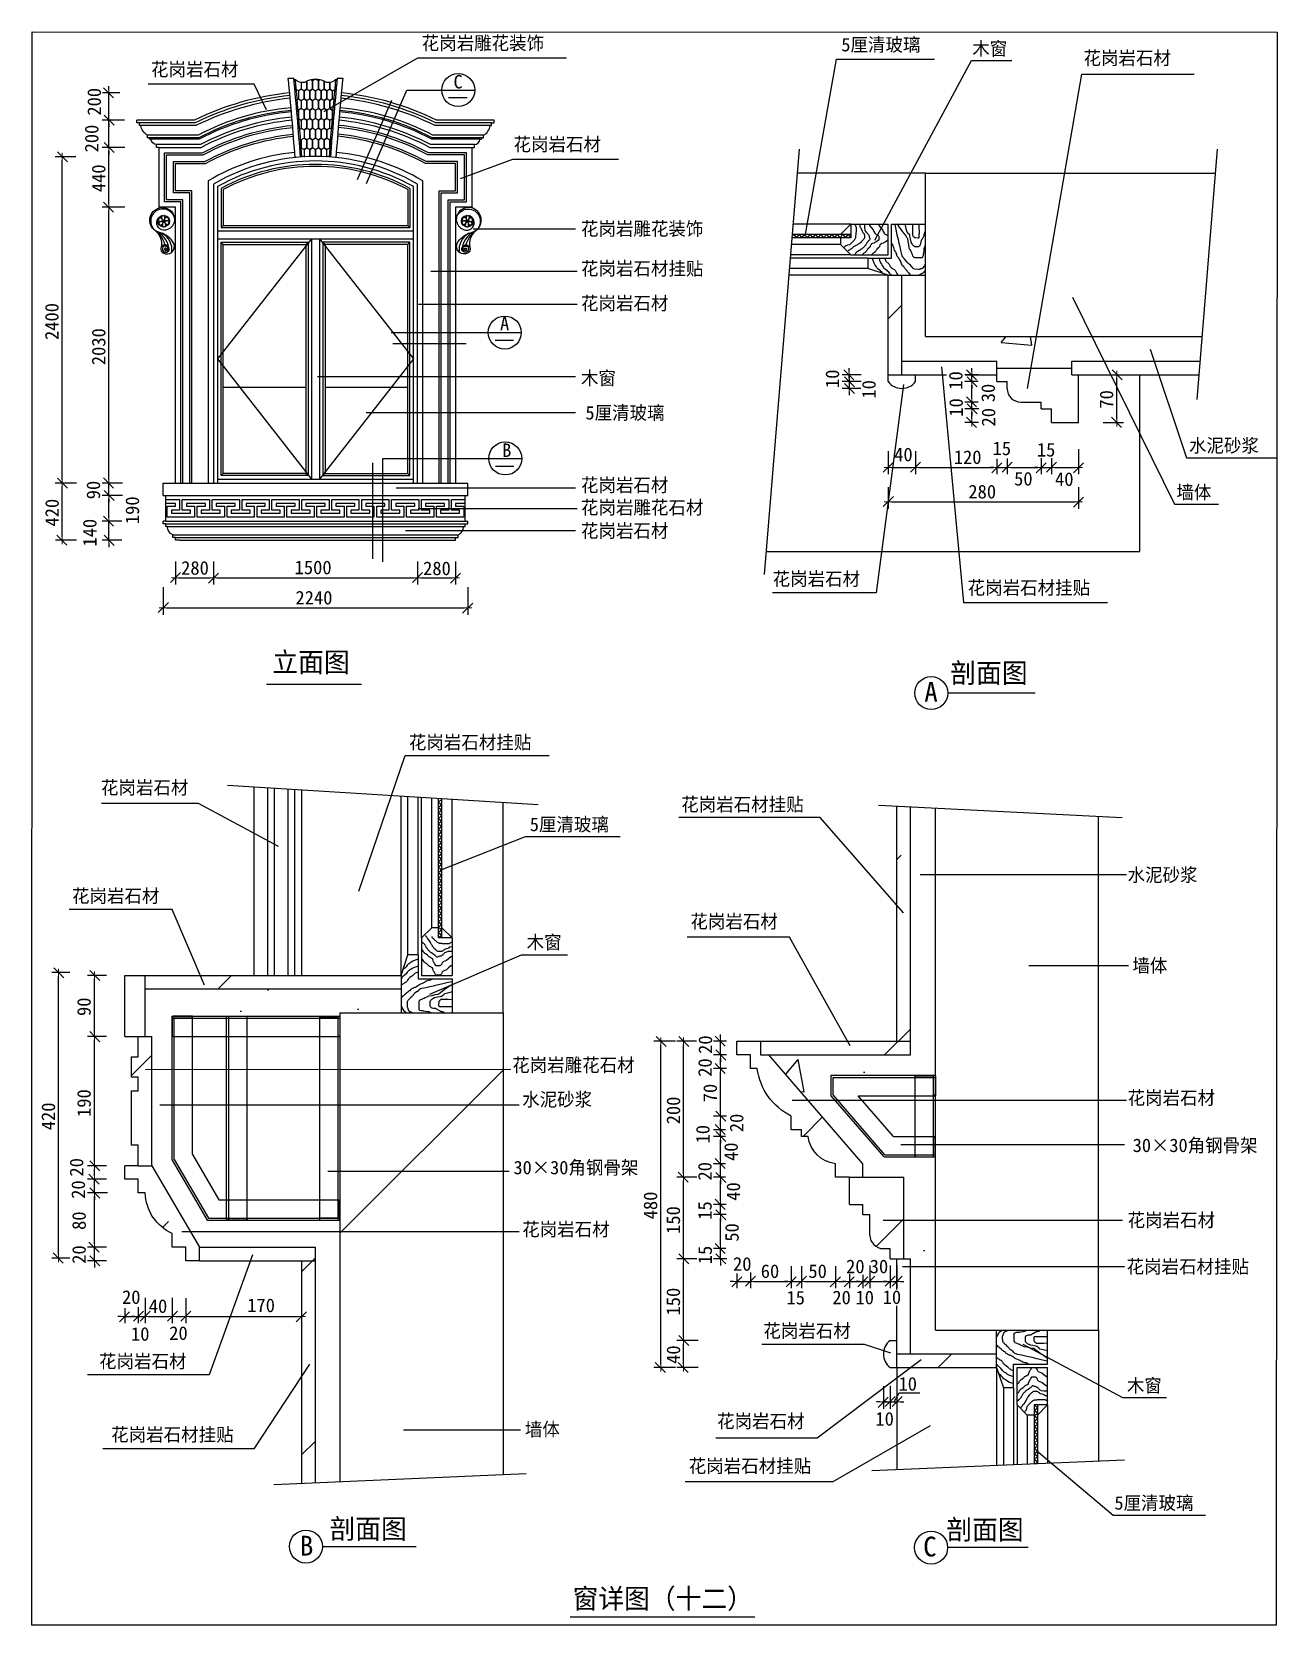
# Model space of a CAD drawing. Header units: metres. Extents: x 1690 to 10849, y 1074 to 12794.
import ezdxf

# ---------------------------------------------------------------- set-up
doc = ezdxf.new("R2010")
doc.units = ezdxf.units.M
for name, color, linetype in [('2', 2, 'Continuous'), ('3', 3, 'Continuous'), ('4', 4, 'Continuous'), ('7', 7, 'Continuous'), ('BH', 3, 'Continuous'), ('DIM', 3, 'Continuous'), ('TEXT', 3, 'Continuous')]:
    doc.layers.add(name, color=color, linetype=linetype)
doc.dimstyles.get("Standard").update_dxf_attribs({"dimtxt": 2.5, "dimasz": 2.5, "dimexe": 1.25, "dimexo": 0.625, "dimtad": 1, "dimcen": 2.5, "dimazin": 3, "dimtfac": 1, "dimtmove": 0, "dimatfit": 3})

msp = doc.modelspace()

# ---------------------------------------------------------------- texts
for s, p in [('200', (2197.92, 12177.49)), ('200', (2179.37, 11906.9)), ('440', (2230.54, 11614.83)), ('2400', (1886.08, 10526.97)), ('2030', (2230.54, 10341.97)), ('10', (7627.86, 10173.65)), ('10', (7895.96, 10096.05)), ('10', (8534.96, 10161.33)), ('30', (8773.44, 10069.17)), ('10', (8537.89, 9962.79)), ('70', (9644.04, 10022.37)), ('20', (8775.99, 9890.94)), ('90', (2191.52, 9355.38)), ('420', (1887.59, 9154.83)), ('190', (2478.19, 9172.61)), ('140', (2165.14, 9007.61)), ('90', (2122.57, 5554.36)), ('20', (6693.21, 5275.66)), ('20', (6690.68, 5107.03)), ('70', (6728.49, 4919.71)), ('190', (2122.57, 4811.59)), ('200', (6458.22, 4757.42)), ('420', (1860.41, 4713.9)), ('20', (6923.33, 4699.69)), ('10', (6674.65, 4616.77)), ('40', (6882.58, 4487.87)), ('20', (2067.86, 4373.33)), ('20', (6689.5, 4344.13)), ('20', (2080.66, 4209.59)), ('480', (6289.44, 4058.58)), ('40', (6899.17, 4195.29)), ('80', (2086.16, 3980.7)), ('150', (6457.35, 3951.36)), ('15', (6690.1, 4055.53)), ('50', (6888.66, 3894.13)), ('20', (2086.16, 3731.57)), ('15', (6691.48, 3728.45)), ('150', (6457.35, 3351.36)), ('40', (6458.22, 2995.29))]:
    msp.add_text(s, height=100, rotation=90).set_placement(p)
for s, p in [('40', (8032.52, 9635.52)), ('15', (8756.34, 9680.05)), ('15', (9082.09, 9669.93)), ('120', (8470.89, 9615.24)), ('50', (8914.75, 9456.61)), ('40', (9215.9, 9453.78)), ('280', (8578.04, 9361.71)), ('280', (2787.57, 8800.82)), ('1500', (3622.43, 8804.43)), ('280', (4567.31, 8797.52)), ('2240', (3628.5, 8581.69)), ('20', (6847, 3680.51)), ('20', (7678.86, 3662.45)), ('30', (7852.71, 3662.45)), ('60', (7051.07, 3627.36)), ('50', (7401.36, 3627.65)), ('20', (2352.66, 3436.53)), ('15', (7240.04, 3432.91)), ('20', (7577.61, 3433.99)), ('10', (7747.79, 3433.99)), ('10', (7947.79, 3436.05)), ('40', (2549.61, 3370.4)), ('170', (3273.63, 3376.11)), ('10', (2418.79, 3165.67)), ('20', (2699.84, 3171.66)), ('10', (8064.32, 2798.47)), ('10', (7894.44, 2540.92))]:
    msp.add_text(s, height=100).set_placement(p)
at = {"layer": 'DIM'}
for s, p in [('C', (4791.02, 12377.67)), ('A', (5133.46, 10599.42)), ('B', (5149.18, 9666.86))]:
    msp.add_text(s, height=99, dxfattribs=at).set_placement(p)
at = {"layer": 'TEXT'}
for s, height, p in [('花岗岩雕花装饰', 99, (4557.02, 12662.06)), ('5厘清玻璃', 99, (7643.41, 12650.39)), ('木窗', 99, (8607.08, 12621.18)), ('花岗岩石材', 99, (9424.82, 12552.11)), ('花岗岩石材', 99, (2566.06, 12468.91)), ('花岗岩石材', 99, (5232.26, 11917.48)), ('花岗岩雕花装饰', 99, (5728.51, 11296.46)), ('花岗岩石材挂贴', 99, (5728.51, 11003.44)), ('花岗岩石材', 99, (5728.51, 10748.17)), ('木窗', 99, (5728.51, 10197.15)), ('5厘清玻璃', 99, (5761.59, 9942.51)), ('水泥砂浆', 99, (10200.76, 9701.42)), ('花岗岩石材', 99, (5728.51, 9410.47)), ('墙体', 99, (10108.66, 9358)), ('花岗岩雕花石材', 99, (5728.51, 9245.78)), ('花岗岩石材', 99, (5728.51, 9074.42)), ('花岗岩石材', 99, (7138.37, 8720.54)), ('花岗岩石材挂贴', 99, (8573, 8655.71)), ('立面图', 145.8, (3458.78, 8084.55)), ('剖面图', 145.8, (8445.24, 8005.01)), ('A', 145.8, (8254, 7866.04)), ('花岗岩石材挂贴', 99, (4462.57, 7518.27)), ('花岗岩石材', 99, (2197.71, 7185.49)), ('花岗岩石材挂贴', 99, (6465.76, 7061.57)), ('5厘清玻璃', 99, (5352.31, 6914.45)), ('水泥砂浆', 99, (9749.37, 6542.86)), ('花岗岩石材', 99, (1984.8, 6388.36)), ('花岗岩石材', 99, (6533.6, 6200.66)), ('木窗', 99, (5328.68, 6047.19)), ('墙体', 99, (9785.15, 5875.93)), ('花岗岩雕花石材', 99, (5222.39, 5144.42)), ('水泥砂浆', 99, (5296.23, 4891.1)), ('花岗岩石材', 99, (9749.37, 4903.1)), ('30×30角钢骨架', 99, (9787.09, 4553.66)), ('30×30角钢骨架', 99, (5232.09, 4390.23)), ('花岗岩石材', 99, (9749.37, 4003.92)), ('花岗岩石材', 99, (5296.23, 3936.13)), ('花岗岩石材挂贴', 99, (9741.68, 3661.6)), ('花岗岩石材', 99, (7070.04, 3189.01)), ('花岗岩石材', 99, (2183.88, 2965.28)), ('木窗', 99, (9743.99, 2786.4)), ('花岗岩石材', 99, (6729.98, 2524.55)), ('花岗岩石材挂贴', 99, (2272.66, 2425.85)), ('墙体', 99, (5316.09, 2464.44)), ('花岗岩石材挂贴', 99, (6521.15, 2195.08)), ('5厘清玻璃', 99, (9652.37, 1923.1)), ('剖面图', 145.8, (3879.08, 1708.96)), ('剖面图', 145.8, (8416.01, 1703.63)), ('B', 145.8, (3661.09, 1585.12)), ('C', 145.8, (8245.87, 1578.78)), ('窗详图（十二）', 145.8, (5667.03, 1195.88))]:
    msp.add_text(s, height=height, dxfattribs=at).set_placement(p)

# ---------------------------------------------------------------- blocks, each defined once
blk = doc.blocks.new('ST-L30')
at = {"layer": '4'}
blk.add_lwpolyline([(0, 1, 0.41), (1, 0), (30, 0), (30, 0.67, 0.41), (28, 2.67), (4.67, 2.67, -0.41), (2.67, 4.67), (2.67, 28, 0.41), (0.67, 30), (0, 30)], format="xyb", close=True, dxfattribs=at)
blk = doc.blocks.new('BH2')
at = {"layer": 'BH'}
blk.add_lwpolyline([(0, 32), (5, 28), (0, 24), (5, 20), (0, 16), (5, 12), (0, 8), (5, 4), (0, 0)], dxfattribs=at)
blk = doc.blocks.new('_DOT')
at = {"color": 0, "linetype": 'ByBlock', "lineweight": 9}
blk.add_line((1.16, 0), (-1, 0), dxfattribs=at)
blk.add_lwpolyline([(-1.51, -1.58), (1.45, 1.37)])

# ---------------------------------------------------------------- hatches: boundary and pattern name
at = {"layer": 'BH'}
h = msp.add_hatch(dxfattribs=at)
h.set_pattern_fill('AR-RROOF', scale=400)
h.paths.add_polyline_path([(4455.9, 11633.2, 0.25), (3095.9, 11633.2), (3095.9, 11370.68), (4455.9, 11370.68)])
h.paths.add_polyline_path([(3705.9, 11219.49), (3095.9, 10438.72), (3095.9, 10336.33), (3705.9, 9555.57)])
h.paths.add_polyline_path([(3705.9, 11219.49), (3705.9, 11230.68), (3095.9, 11230.68), (3095.9, 10438.72)])
h.paths.add_polyline_path([(3095.9, 10336.33), (3095.9, 9544.37), (3705.9, 9544.37), (3705.9, 9555.57)])
h.paths.add_polyline_path([(4455.9, 10336.33), (3845.9, 9555.57), (3845.9, 9544.37), (4455.9, 9544.37)])
h.paths.add_polyline_path([(4455.9, 10336.33), (4455.9, 10438.72), (3845.9, 11219.49), (3845.9, 9555.57)])
h.paths.add_polyline_path([(4455.9, 11230.68), (3845.9, 11230.68), (3845.9, 11219.49), (4455.9, 10438.72)])
h = msp.add_hatch(dxfattribs=at)
h.set_pattern_fill('ANSI31', scale=1500)
h.paths.add_polyline_path([(10296.03, 10554.11), (10395.03, 11754.11), (8263.74, 11754.11), (8263.74, 10554.11)])
h = msp.add_hatch(dxfattribs=at)
h.set_pattern_fill('ANSI33', scale=300)
h.paths.add_polyline_path([(7988.74, 10270.78), (8088.74, 10270.78), (8088.74, 11004.11), (7988.74, 11004.11)])
h.paths.add_polyline_path([(8788.74, 10270.78), (8788.74, 10370.78), (8088.74, 10370.78), (8088.74, 10270.78)])
h.paths.add_polyline_path([(7988.74, 10270.78), (7988.74, 10220.78, 0.5), (8188.74, 10220.78), (8188.74, 10270.78)])
h.paths.add_polyline_path([(8788.74, 10320.78), (8788.74, 10220.78), (8863.74, 10220.78), (8863.74, 10170.78, 0.41), (8963.74, 10070.78), (9113.74, 10070.78), (9113.74, 10020.78), (9188.74, 10020.78), (9188.74, 9920.78), (9388.74, 9920.78), (9388.74, 10270.78), (9338.74, 10270.78), (9338.74, 10320.78)])
h.paths.add_polyline_path([(9338.74, 10370.78), (9338.74, 10270.78), (10272.65, 10270.78), (10280.9, 10370.78)])
h = msp.add_hatch(dxfattribs=at)
h.set_pattern_fill('AR-CONC', scale=15)
h.paths.add_polyline_path([(8263.74, 10554.11), (8263.74, 11004.11), (8088.74, 11004.11), (8088.74, 10370.78), (8788.74, 10370.78), (8788.74, 10320.78), (9338.74, 10320.78), (9338.74, 10370.78), (10280.9, 10370.78), (10296.03, 10554.11)])
h = msp.add_hatch(dxfattribs=at)
h.set_pattern_fill('ANSI33', scale=300)
h.paths.add_polyline_path([(8152.85, 7093.2), (8052.85, 7098.26), (8052.85, 5368.12), (8152.85, 5368.12)])
h.paths.add_polyline_path([(7050.35, 5368.12), (7050.35, 5268.12), (8152.85, 5268.12), (8152.85, 5368.12)])
h.paths.add_polyline_path([(7275.35, 4818.12), (7275.35, 4718.12), (7350.35, 4718.12), (7350.35, 4668.12), (7400.35, 4668.12, 0.35), (7600.35, 4468.12), (7600.35, 4368.12), (7700.35, 4368.12), (7802.85, 4368.12), (7802.85, 4468.12), (7111.74, 5268.12), (7050.35, 5268.12), (7050.35, 5368.12), (6875.35, 5368.12), (6875.35, 5268.12), (6975.35, 5268.12), (6975.35, 5168.12), (7025.35, 5168.12, 0.25)])
h.paths.add_polyline_path([(7702.85, 4368.12), (7702.85, 4168.12), (7802.85, 4168.12), (7802.85, 4093.12), (7852.85, 4093.12), (7852.85, 3943.12, 0.41), (7952.85, 3843.12), (8002.85, 3843.12), (8002.85, 3768.12), (8102.85, 3768.12), (8102.85, 4368.12)])
h.paths.add_polyline_path([(8152.85, 3768.12), (8052.85, 3768.12), (8052.85, 3068.12), (8152.85, 3068.12)])
h.paths.add_polyline_path([(8786.18, 2968.12), (8786.18, 3068.12), (8052.85, 3068.12), (8052.85, 2968.12)])
h.paths.add_polyline_path([(8052.85, 3168.12), (8002.85, 3168.12, 0.5), (8002.85, 2968.12), (8052.85, 2968.12)])
h = msp.add_hatch(dxfattribs=at)
h.set_pattern_fill('AR-CONC', scale=15)
h.paths.add_polyline_path([(8336.18, 7083.94), (8152.85, 7093.2), (8152.85, 5268.12), (7111.74, 5268.12), (7802.85, 4468.12), (7802.85, 4368.12), (8102.85, 4368.12), (8102.85, 3768.12), (8152.85, 3768.12), (8152.85, 3068.12), (8786.18, 3068.12), (8786.18, 3243.12), (8336.18, 3243.12), (8336.18, 4518.12), (8186.18, 4518.12), (7957.88, 4518.12), (7569.13, 4968.12), (7569.13, 5118.12), (8336.18, 5118.12)])
h = msp.add_hatch(dxfattribs=at)
h.set_pattern_fill('ANSI31', scale=1500)
h.paths.add_polyline_path([(9536.18, 7023.28), (8336.18, 7083.94), (8336.18, 3243.12), (9536.18, 3243.12)])
h = msp.add_hatch(dxfattribs=at)
h.set_pattern_fill('ANSI33', scale=300)
h.paths.add_polyline_path([(4405.75, 5753.35), (4405.75, 5853.35), (2522.42, 5853.35), (2522.42, 5753.35)])
h.paths.add_polyline_path([(2372.42, 5403.35), (2522.42, 5403.35), (2522.42, 5853.35), (2372.42, 5853.35)])
h.paths.add_polyline_path([(2572.42, 5403.35), (2472.42, 5403.35), (2472.42, 5253.35), (2422.42, 5253.35), (2422.42, 5103.35), (2472.42, 5103.35), (2472.42, 5003.35), (2422.42, 5003.35), (2422.42, 4603.35), (2472.42, 4603.35), (2472.42, 4453.35), (2572.42, 4453.35)])
h.paths.add_polyline_path([(2722.42, 3953.35), (2722.42, 3853.35), (2822.42, 3853.35), (2822.42, 3753.35), (2922.42, 3753.35), (2922.42, 3853.35), (2572.42, 4453.35), (2472.42, 4453.35), (2372.42, 4453.35), (2372.42, 4353.35), (2472.42, 4353.35), (2472.42, 4253.35), (2522.42, 4253.35, 0.28)])
h.paths.add_polyline_path([(2922.42, 3853.35), (2922.42, 3753.35), (3772.42, 3753.35), (3772.42, 3853.35)])
h.paths.add_polyline_path([(3672.42, 2117.55), (3772.42, 2121.8), (3772.42, 3753.35), (3672.42, 3753.35)])
h = msp.add_hatch(dxfattribs=at)
h.set_pattern_fill('AR-CONC', scale=15)
h.paths.add_polyline_path([(3955.75, 5553.35), (3955.75, 5578.35), (4405.75, 5578.35), (4405.75, 5753.35), (2522.42, 5753.35), (2522.42, 5403.35), (2572.42, 5403.35), (2572.42, 4453.35), (2922.42, 3853.35), (3772.42, 3853.35), (3772.42, 2121.8), (3955.75, 2129.59), (3955.75, 4053.35), (2979.41, 4053.35), (2722.42, 4493.9), (2722.42, 5553.35)])
h = msp.add_hatch(dxfattribs=at)
h.set_pattern_fill('ANSI31', scale=1500)
h.paths.add_polyline_path([(5155.75, 5578.35), (3955.75, 5578.35), (3955.75, 2129.59), (5155.75, 2180.61)])

# ---------------------------------------------------------------- linework, layer by layer
for p, q in [((4527.59, 12602.53), (5623.24, 12602.53)), ((7609.27, 12594), (8327.97, 12594)), ((8601.75, 12583.98), (8897.33, 12583.98)), ((9413.78, 12483.81), (10238.24, 12483.81)), ((3324.01, 12410.13), (2544.46, 12410.13)), ((4755.47, 12310.28), (4890.42, 12310.28)), ((5227.16, 11856.59), (6004.28, 11856.59)), ((5098.38, 10526.04), (5233.32, 10526.04)), ((10182.71, 9659.16), (10847.75, 9659.16)), ((5100.21, 9600.01), (5235.16, 9600.01)), ((10095.49, 9318.6), (10417.7, 9318.6)), ((7899.99, 8667.53), (7137.98, 8667.53)), ((8541.6, 8597.41), (9601.99, 8597.41)), ((4435.19, 7469.9), (5494.74, 7469.9)), ((2914.76, 7118.6), (2202.32, 7118.6)), ((7488.55, 7014.84), (6447.37, 7014.84)), ((5320, 6874.14), (6016.46, 6874.14)), ((2721.95, 6336.67), (1964.83, 6336.67)), ((7262.15, 6133.84), (6509.25, 6133.84)), ((5290.61, 6005.57), (5628.76, 6005.57)), ((7813.77, 3138.77), (7059.47, 3138.77)), ((2994.16, 2914.31), (2099.23, 2914.31)), ((8032.06, 2715.63), (8068.65, 2782.42)), ((8068.65, 2782.42), (8221.28, 2782.42)), ((9712.25, 2748.87), (10036.81, 2748.87)), ((3323.08, 2370.35), (2211.01, 2370.35)), ((7464.92, 2448.81), (6719.75, 2448.81)), ((7580.26, 2127.8), (6494.34, 2127.8)), ((9643.62, 1882.68), (10323.25, 1882.68))]:
    msp.add_line(p, q)
at = {"layer": '2'}
for p, q in [((8263.74, 10554.11), (8263.74, 11754.11)), ((8263.74, 11754.11), (10395.03, 11754.11)), ((8263.74, 10554.11), (10296.03, 10554.11)), ((8336.18, 3243.12), (8336.18, 7083.94)), ((9536.18, 3243.12), (9536.18, 7023.28)), ((3955.75, 5578.35), (3955.75, 2129.59)), ((3955.75, 5578.35), (5155.75, 5578.35)), ((5155.75, 5578.35), (5155.75, 2180.61)), ((8336.18, 3243.12), (9536.18, 3243.12))]:
    msp.add_line(p, q, dxfattribs=at)
at = {"layer": '3'}
for p, q in [((7334.05, 11930.05), (7075.95, 8801.65)), ((10409.55, 11930.05), (10257.77, 10090.34)), ((3080.9, 11642.13), (3080.9, 11355.68)), ((3095.9, 11633.2), (3095.9, 11370.68)), ((4455.9, 11633.2), (4455.9, 11370.68)), ((4470.9, 11642.13), (4470.9, 11355.68)), ((3095.9, 11370.68), (3080.9, 11355.68)), ((3095.9, 11370.68), (4455.9, 11370.68)), ((4455.9, 11370.68), (4470.9, 11355.68)), ((3745.9, 11270.68), (3055.9, 10387.53)), ((3080.9, 11355.68), (4470.9, 11355.68)), ((3805.9, 11270.68), (4495.9, 10387.53)), ((3095.9, 11230.68), (3080.9, 11245.68)), ((3705.9, 11230.68), (3720.9, 11245.68)), ((3845.9, 11230.68), (3830.9, 11245.68)), ((4455.9, 11230.68), (4470.9, 11245.68)), ((7638.74, 11229.11), (7276.22, 11229.11)), ((7838.74, 11054.11), (7261.78, 11054.11)), ((3055.9, 10387.53), (3745.9, 9504.37)), ((4495.9, 10387.53), (3805.9, 9504.37)), ((3095.9, 9544.37), (3080.9, 9529.37)), ((3705.9, 9544.37), (3720.9, 9529.37)), ((3845.9, 9544.37), (3830.9, 9529.37)), ((4455.9, 9544.37), (4470.9, 9529.37)), ((3129.18, 7252.26), (5414.83, 7111)), ((4455.75, 6003.35), (4455.75, 7166.42)), ((4630.75, 6203.35), (4630.75, 7155.09)), ((7916.09, 7105.17), (9709.83, 7014.5)), ((8836.18, 2818.12), (8836.18, 2251.16)), ((9011.18, 2618.12), (9011.18, 2258.6)), ((7869.34, 2210.05), (9725.72, 2288.98)), ((3468.76, 2108.89), (5325.15, 2187.81))]:
    msp.add_line(p, q, dxfattribs=at)
for points in [[(3628.83, 12433.38), (3635.87, 12437.45)], [(3670.76, 12423.18), (3670.76, 12373.29), (3691.79, 12361.15), (3712.82, 12373.29), (3712.82, 12430.44)], [(3712.82, 12430.44), (3712.82, 12373.29), (3733.85, 12361.15), (3754.87, 12373.29), (3754.87, 12433.31), (3742.31, 12440.56)], [(3809.49, 12440.56), (3796.93, 12433.31), (3796.93, 12373.29), (3817.96, 12361.15), (3838.99, 12373.29), (3838.99, 12430.44)], [(3838.99, 12430.44), (3838.99, 12373.29), (3860.02, 12361.15), (3881.05, 12373.29), (3881.05, 12423.18)], [(3922.98, 12433.38), (3915.93, 12437.45)], [(3670.76, 12423.18), (3670.76, 12373.29), (3649.73, 12361.15), (3634.78, 12369.78)], [(3881.05, 12423.18), (3881.05, 12373.29), (3902.07, 12361.15), (3917.03, 12369.78)], [(3641.44, 12296.34), (3649.73, 12301.13), (3670.76, 12288.99), (3670.76, 12228.97), (3649.73, 12216.83), (3648.34, 12217.64)], [(3910.36, 12296.34), (3902.07, 12301.13), (3881.05, 12288.99), (3881.05, 12228.97), (3902.07, 12216.83), (3903.47, 12217.64)], [(3659.92, 12078.39), (3670.76, 12084.66), (3691.79, 12072.51), (3691.79, 12012.5), (3670.76, 12000.36), (3665.84, 12003.2)], [(3891.89, 12078.39), (3881.05, 12084.66), (3860.02, 12072.51), (3860.02, 12012.5), (3881.05, 12000.36), (3885.97, 12003.2)], [(3733.85, 11873.78), (3733.85, 11928.2), (3712.82, 11940.34), (3691.79, 11928.2), (3691.79, 11872.02)], [(3775.9, 11874.37), (3775.9, 11928.2), (3754.87, 11940.34), (3733.85, 11928.2), (3733.85, 11873.78)], [(3817.96, 11873.78), (3817.96, 11928.2), (3796.93, 11940.34), (3775.9, 11928.2), (3775.9, 11874.37)], [(3860.02, 11872.02), (3860.02, 11928.2), (3838.99, 11940.34), (3817.96, 11928.2), (3817.96, 11873.78)]]:
    msp.add_lwpolyline(points, dxfattribs=at)
for points in [[(3775.9, 12445.45), (3754.87, 12433.31), (3754.87, 12373.29), (3775.9, 12361.15), (3796.93, 12373.29), (3796.93, 12433.31)], [(3670.76, 12373.29), (3649.73, 12361.15), (3649.73, 12301.13), (3670.76, 12288.99), (3691.79, 12301.13), (3691.79, 12361.15)], [(3712.82, 12373.29), (3691.79, 12361.15), (3691.79, 12301.13), (3712.82, 12288.99), (3733.85, 12301.13), (3733.85, 12361.15)], [(3754.87, 12373.29), (3733.85, 12361.15), (3733.85, 12301.13), (3754.87, 12288.99), (3775.9, 12301.13), (3775.9, 12361.15)], [(3796.93, 12373.29), (3775.9, 12361.15), (3775.9, 12301.13), (3796.93, 12288.99), (3817.96, 12301.13), (3817.96, 12361.15)], [(3838.99, 12373.29), (3817.96, 12361.15), (3817.96, 12301.13), (3838.99, 12288.99), (3860.02, 12301.13), (3860.02, 12361.15)], [(3881.05, 12373.29), (3860.02, 12361.15), (3860.02, 12301.13), (3881.05, 12288.99), (3902.07, 12301.13), (3902.07, 12361.15)], [(3670.76, 12228.97), (3649.73, 12216.83), (3649.73, 12156.81), (3670.76, 12144.67), (3691.79, 12156.81), (3691.79, 12216.83)], [(3691.79, 12301.13), (3670.76, 12288.99), (3670.76, 12228.97), (3691.79, 12216.83), (3712.82, 12228.97), (3712.82, 12288.99)], [(3712.82, 12228.97), (3691.79, 12216.83), (3691.79, 12156.81), (3712.82, 12144.67), (3733.85, 12156.81), (3733.85, 12216.83)], [(3733.85, 12301.13), (3712.82, 12288.99), (3712.82, 12228.97), (3733.85, 12216.83), (3754.87, 12228.97), (3754.87, 12288.99)], [(3754.87, 12228.97), (3733.85, 12216.83), (3733.85, 12156.81), (3754.87, 12144.67), (3775.9, 12156.81), (3775.9, 12216.83)], [(3775.9, 12301.13), (3754.87, 12288.99), (3754.87, 12228.97), (3775.9, 12216.83), (3796.93, 12228.97), (3796.93, 12288.99)], [(3796.93, 12228.97), (3775.9, 12216.83), (3775.9, 12156.81), (3796.93, 12144.67), (3817.96, 12156.81), (3817.96, 12216.83)], [(3817.96, 12301.13), (3796.93, 12288.99), (3796.93, 12228.97), (3817.96, 12216.83), (3838.99, 12228.97), (3838.99, 12288.99)], [(3838.99, 12228.97), (3817.96, 12216.83), (3817.96, 12156.81), (3838.99, 12144.67), (3860.02, 12156.81), (3860.02, 12216.83)], [(3860.02, 12301.13), (3838.99, 12288.99), (3838.99, 12228.97), (3860.02, 12216.83), (3881.05, 12228.97), (3881.05, 12288.99)], [(3881.05, 12228.97), (3860.02, 12216.83), (3860.02, 12156.81), (3881.05, 12144.67), (3902.07, 12156.81), (3902.07, 12216.83)], [(3691.79, 12156.81), (3670.76, 12144.67), (3670.76, 12084.66), (3691.79, 12072.51), (3712.82, 12084.66), (3712.82, 12144.67)], [(3712.82, 12084.66), (3691.79, 12072.51), (3691.79, 12012.5), (3712.82, 12000.36), (3733.85, 12012.5), (3733.85, 12072.51)], [(3733.85, 12156.81), (3712.82, 12144.67), (3712.82, 12084.66), (3733.85, 12072.51), (3754.87, 12084.66), (3754.87, 12144.67)], [(3754.87, 12084.66), (3733.85, 12072.51), (3733.85, 12012.5), (3754.87, 12000.36), (3775.9, 12012.5), (3775.9, 12072.51)], [(3775.9, 12156.81), (3754.87, 12144.67), (3754.87, 12084.66), (3775.9, 12072.51), (3796.93, 12084.66), (3796.93, 12144.67)], [(3796.93, 12084.66), (3775.9, 12072.51), (3775.9, 12012.5), (3796.93, 12000.36), (3817.96, 12012.5), (3817.96, 12072.51)], [(3817.96, 12156.81), (3796.93, 12144.67), (3796.93, 12084.66), (3817.96, 12072.51), (3838.99, 12084.66), (3838.99, 12144.67)], [(3838.99, 12084.66), (3817.96, 12072.51), (3817.96, 12012.5), (3838.99, 12000.36), (3860.02, 12012.5), (3860.02, 12072.51)], [(3860.02, 12156.81), (3838.99, 12144.67), (3838.99, 12084.66), (3860.02, 12072.51), (3881.05, 12084.66), (3881.05, 12144.67)], [(3691.79, 12012.5), (3670.76, 12000.36), (3670.76, 11940.34), (3691.79, 11928.2), (3712.82, 11940.34), (3712.82, 12000.36)], [(3733.85, 12012.5), (3712.82, 12000.36), (3712.82, 11940.34), (3733.85, 11928.2), (3754.87, 11940.34), (3754.87, 12000.36)], [(3775.9, 12012.5), (3754.87, 12000.36), (3754.87, 11940.34), (3775.9, 11928.2), (3796.93, 11940.34), (3796.93, 12000.36)], [(3817.96, 12012.5), (3796.93, 12000.36), (3796.93, 11940.34), (3817.96, 11928.2), (3838.99, 11940.34), (3838.99, 12000.36)], [(3860.02, 12012.5), (3838.99, 12000.36), (3838.99, 11940.34), (3860.02, 11928.2), (3881.05, 11940.34), (3881.05, 12000.36)], [(3720.9, 9529.37), (3080.9, 9529.37), (3080.9, 11245.68), (3720.9, 11245.68), (3720.9, 9529.37)], [(3705.9, 9544.37), (3095.9, 9544.37), (3095.9, 11230.68), (3705.9, 11230.68), (3705.9, 9544.37)], [(3830.9, 9529.37), (4470.9, 9529.37), (4470.9, 11245.68), (3830.9, 11245.68), (3830.9, 9529.37)], [(3845.9, 9544.37), (4455.9, 9544.37), (4455.9, 11230.68), (3845.9, 11230.68), (3845.9, 9544.37)]]:
    msp.add_lwpolyline(points, close=True, dxfattribs=at)
for points in [[(3596.17, 12235.74, 0.1), (2913.39, 12034.37), (2540.9, 12034.37)], [(5010.9, 12034.37), (4638.41, 12034.37, 0.1), (3955.64, 12235.74, 0.1)], [(3602.22, 12166, 0.1), (2930.61, 11964.37), (2605.9, 11964.37)], [(2800.9, 9474.37), (2800.9, 11559.37), (2680.9, 11559.37), (2680.9, 11889.37), (2949.45, 11889.37, -0.1), (3608.48, 12091.26, -0.1)], [(4750.9, 9474.37), (4750.9, 11559.37), (4870.9, 11559.37), (4870.9, 11889.37), (4602.36, 11889.37, 0.1), (3943.32, 12091.26, 0.1)], [(4945.9, 11964.37), (4621.2, 11964.37, 0.1), (3949.59, 12166, 0.1)], [(2850.9, 9474.37), (2850.9, 11609.37), (2730.9, 11609.37), (2730.9, 11839.37), (2962.25, 11839.37, -0.1), (3612.53, 12041.41, -0.1)], [(4700.9, 9474.37), (4700.9, 11609.37), (4820.9, 11609.37), (4820.9, 11839.37), (4589.55, 11839.37, 0.1), (3939.28, 12041.41, 0.1)], [(3622.96, 11906.79, 0.11), (2985.9, 11697.33), (2985.9, 9474.37)], [(4565.9, 9474.37), (4565.9, 11697.33, 0.11), (3928.85, 11906.79, 0.11)], [(2664.56, 11194.34, 5.48), (2665.51, 11200.1, 1.31), (2690.02, 11197.74, 0.74), (2653.31, 11209.38, 1.63), (2697.57, 11207.99, 1.37), (2652.64, 11169.14, 0.75), (2733.69, 11238.02, 0.2), (2636.59, 11316.42, -1.23), (2696.93, 11487.72, -0.65), (2686.74, 11339.75, -1.01), (2639.71, 11439.53)], [(2740.03, 11423.23, 1.41), (2599.04, 11330.26, -0.26), (2641.77, 11211.23)], [(4887.25, 11194.34, -5.48), (4886.3, 11200.1, -1.31), (4861.78, 11197.74, -0.74), (4898.49, 11209.38, -1.63), (4854.24, 11207.99, -1.37), (4899.17, 11169.14, -0.75), (4818.12, 11238.02, -0.2), (4915.22, 11316.42, 1.23), (4854.87, 11487.72, 0.65), (4865.07, 11339.75, 1.01), (4912.09, 11439.53)], [(4811.77, 11423.23, -1.41), (4952.77, 11330.26, 0.26), (4910.03, 11211.23)]]:
    msp.add_lwpolyline(points, format="xyb", dxfattribs=at)
for centre, radius in [((2659.31, 11401.28), 42.92), ((2659.31, 11401.28), 10.73), ((4892.5, 11401.28), 42.92), ((4892.5, 11401.28), 10.73)]:
    msp.add_circle(centre, radius, dxfattribs=at)
for centre, radius, start, end in [((3775.9, 10368.12), 1451.25, 61.39, 118.61), ((3775.9, 10368.12), 1436.25, 61.74, 118.26), ((2623.27, 11405.01), 7.06, 87.48, 153.78), ((2644.06, 11441.39), 42.92, 230.81, 290.81), ((2652.45, 11358.91), 42.92, 80.81, 140.81), ((2624.76, 11390.36), 7.06, 217.84, 284.14), ((2626.37, 11410.3), 10.58, 83.82, 125.99), ((2630.69, 11419.9), 10.58, 185.63, 227.8), ((2635.02, 11377.27), 10.58, 143.82, 185.99), ((2628.87, 11385.8), 10.58, 245.63, 287.8), ((2632.58, 11425.73), 7.06, 157.84, 224.14), ((2619.19, 11386.03), 42.92, 20.81, 80.81), ((2638.05, 11371.93), 7.06, 147.48, 213.78), ((2616.94, 11408.13), 42.92, 290.81, 350.81), ((2686.43, 11434.54), 42.92, 170.81, 230.81), ((2644.52, 11434.35), 7.06, 27.48, 93.78), ((2692.57, 11374.15), 42.92, 140.81, 200.81), ((2661.13, 11435.37), 10.58, 125.63, 167.8), ((2650.66, 11434.31), 10.58, 23.82, 65.99), ((2701.67, 11394.42), 42.92, 110.81, 170.81), ((2674.55, 11361.16), 42.92, 50.81, 110.81), ((2632.18, 11368.01), 42.92, 350.81, 50.81), ((2699.42, 11416.52), 42.92, 200.81, 260.81), ((2626.04, 11428.4), 42.92, 320.81, 20.81), ((2666.16, 11443.64), 42.92, 260.81, 320.81), ((2667.12, 11436.65), 7.06, 97.84, 164.14), ((2680.56, 11430.62), 7.06, 327.48, 33.78), ((2689.75, 11416.75), 10.58, 65.63, 107.8), ((2692.24, 11392.25), 10.58, 263.82, 305.99), ((2686.03, 11376.82), 7.06, 337.84, 44.14), ((2683.59, 11425.28), 10.58, 323.82, 5.99), ((2693.85, 11412.19), 7.06, 37.84, 104.14), ((2695.34, 11397.54), 7.06, 267.48, 333.78), ((2687.92, 11382.65), 10.58, 5.63, 47.8), ((4877.25, 11361.16), 42.92, 69.19, 129.19), ((4856.46, 11397.54), 7.06, 206.22, 272.52), ((4857.95, 11412.19), 7.06, 75.86, 142.16), ((4885.64, 11443.64), 42.92, 219.19, 279.19), ((4863.88, 11382.65), 10.58, 132.2, 174.37), ((4859.57, 11392.25), 10.58, 234.01, 276.18), ((4868.22, 11425.28), 10.58, 174.01, 216.18), ((4862.06, 11416.75), 10.58, 72.2, 114.37), ((4865.77, 11376.82), 7.06, 135.86, 202.16), ((4852.38, 11416.52), 42.92, 279.19, 339.19), ((4871.24, 11430.62), 7.06, 146.22, 212.52), ((4850.13, 11394.42), 42.92, 9.19, 69.19), ((4919.62, 11368.01), 42.92, 129.19, 189.19), ((4925.76, 11428.4), 42.92, 159.19, 219.19), ((4884.68, 11436.65), 7.06, 15.86, 82.16), ((4901.15, 11434.31), 10.58, 114.01, 156.18), ((4865.38, 11434.54), 42.92, 309.19, 9.19), ((4932.62, 11386.03), 42.92, 99.19, 159.19), ((4907.75, 11441.39), 42.92, 249.19, 309.19), ((4934.87, 11408.13), 42.92, 189.19, 249.19), ((4899.36, 11358.91), 42.92, 39.19, 99.19), ((4859.24, 11374.15), 42.92, 339.19, 39.19), ((4890.68, 11435.37), 10.58, 12.2, 54.37), ((4907.28, 11434.35), 7.06, 86.22, 152.52), ((4913.76, 11371.93), 7.06, 326.22, 32.52), ((4922.94, 11385.8), 10.58, 252.2, 294.37), ((4925.43, 11410.3), 10.58, 54.01, 96.18), ((4919.23, 11425.73), 7.06, 315.86, 22.16), ((4916.78, 11377.27), 10.58, 354.01, 36.18), ((4927.05, 11390.36), 7.06, 255.86, 322.16), ((4921.12, 11419.9), 10.58, 312.2, 354.37), ((4928.54, 11405.01), 7.06, 26.22, 92.52), ((2534.48, 11177.4), 165.93, 10.63, 67.11), ((2494.96, 11184.55), 179.06, 13.7, 54.46), ((2581.38, 11190.62), 138.8, 352.75, 61.88), ((2651.49, 11365.9), 7.06, 277.84, 344.14), ((2667.95, 11368.24), 10.58, 203.82, 245.99), ((2657.48, 11367.18), 10.58, 305.63, 347.8), ((2674.09, 11368.2), 7.06, 207.48, 273.78), ((4970.43, 11190.62), 138.8, 118.12, 187.25), ((5017.32, 11177.4), 165.93, 112.89, 169.37), ((4877.72, 11368.2), 7.06, 266.22, 332.52), ((5056.84, 11184.55), 179.06, 125.54, 166.3), ((4894.32, 11367.18), 10.58, 192.2, 234.37), ((4883.85, 11368.24), 10.58, 294.01, 336.18), ((4900.32, 11365.9), 7.06, 195.86, 262.16)]:
    msp.add_arc(centre, radius, start, end, dxfattribs=at)
at = {"layer": '4'}
for p, q in [((8263.74, 11754.11), (7319.54, 11754.11)), ((7638.74, 11304.11), (7713.74, 11379.11)), ((7713.74, 11379.11), (7988.74, 11379.11)), ((7713.74, 11379.11), (7713.74, 11279.11)), ((7988.74, 11154.11), (7988.74, 11379.11)), ((8013.74, 11129.11), (8013.74, 11379.11)), ((8013.74, 11379.11), (8263.74, 11379.11)), ((7638.74, 11279.11), (7638.74, 11229.11)), ((7638.74, 11229.11), (7713.74, 11154.11)), ((7713.74, 11154.11), (7988.74, 11154.11)), ((7838.74, 11129.11), (7838.74, 11054.11)), ((7838.74, 11129.11), (8013.74, 11129.11)), ((7988.74, 11004.11), (7838.74, 11054.11)), ((7988.74, 10270.78), (7988.74, 11004.11)), ((7988.74, 11004.11), (8263.74, 11004.11)), ((8088.74, 10270.78), (8088.74, 11004.11)), ((8088.74, 10370.78), (8788.74, 10370.78)), ((8788.74, 10220.78), (8788.74, 10370.78)), ((8788.74, 10320.78), (9338.74, 10320.78)), ((9338.74, 10270.78), (9338.74, 10370.78)), ((9338.74, 10370.78), (10280.9, 10370.78)), ((7988.74, 10220.78), (7988.74, 10270.78)), ((7988.74, 10270.78), (8418.45, 10270.78)), ((8188.74, 10220.78), (8188.74, 10270.78)), ((8556.13, 10270.78), (8788.74, 10270.78)), ((8788.74, 10220.78), (8863.74, 10220.78)), ((8863.74, 10170.78), (8863.74, 10220.78)), ((9338.74, 10270.78), (10272.65, 10270.78)), ((9388.74, 9920.78), (9388.74, 10270.78)), ((9838.74, 8970.78), (9838.74, 10270.78)), ((8963.74, 10070.78), (9113.74, 10070.78)), ((9113.74, 10020.78), (9113.74, 10070.78)), ((9113.74, 10020.78), (9188.74, 10020.78)), ((9188.74, 9920.78), (9188.74, 10020.78)), ((9188.74, 9920.78), (9388.74, 9920.78)), ((2655.9, 9384.37), (2655.9, 9474.37)), ((2655.9, 9474.37), (4895.9, 9474.37)), ((2655.9, 9384.37), (4895.9, 9384.37)), ((2675.9, 9194.37), (2675.9, 9384.37)), ((4875.9, 9194.37), (4875.9, 9384.37)), ((4895.9, 9384.37), (4895.9, 9474.37)), ((2675.9, 9194.37), (2655.9, 9194.37)), ((2675.9, 9194.37), (4875.9, 9194.37)), ((4875.9, 9194.37), (4895.9, 9194.37)), ((2775.9, 9054.37), (4805.9, 9054.37)), ((7089.9, 8970.78), (9838.74, 8970.78)), ((3322.42, 7239.76), (3322.42, 5853.35)), ((3672.42, 7217.11), (3672.42, 5853.35)), ((5155.75, 5578.35), (5155.75, 7127.01)), ((8052.85, 5368.12), (8052.85, 7098.26)), ((8152.85, 5268.12), (8152.85, 7093.2)), ((4630.75, 6203.35), (4555.75, 6128.35)), ((4555.75, 6128.35), (4555.75, 5853.35)), ((4680.75, 6203.35), (4630.75, 6203.35)), ((4780.75, 6128.35), (4680.75, 6128.35)), ((4705.75, 6203.35), (4780.75, 6128.35)), ((4780.75, 6128.35), (4780.75, 5853.35)), ((4405.75, 5853.35), (4455.75, 6003.35)), ((4530.75, 6003.35), (4455.75, 6003.35)), ((4530.75, 6003.35), (4530.75, 5828.35)), ((2372.42, 5403.35), (2372.42, 5853.35)), ((2372.42, 5853.35), (4405.75, 5853.35)), ((2522.42, 5403.35), (2522.42, 5853.35)), ((2522.42, 5753.35), (4405.75, 5753.35)), ((4405.75, 5853.35), (4405.75, 5578.35)), ((4530.75, 5828.35), (4780.75, 5828.35)), ((4555.75, 5853.35), (4780.75, 5853.35)), ((4780.75, 5828.35), (4780.75, 5578.35)), ((2722.42, 4493.9), (2722.42, 5553.35)), ((2722.42, 5553.35), (3955.75, 5553.35)), ((3122.42, 4053.35), (3122.42, 5553.35)), ((2372.42, 5403.35), (2572.42, 5403.35)), ((2472.42, 5253.35), (2472.42, 5403.35)), ((2572.42, 4453.35), (2572.42, 5403.35)), ((7050.35, 5368.12), (7050.35, 5268.12)), ((2422.42, 5103.35), (2422.42, 5253.35)), ((7802.85, 4468.12), (7111.74, 5268.12)), ((2472.42, 5003.35), (2472.42, 5103.35)), ((7569.13, 4968.12), (7569.13, 5118.12)), ((7569.13, 5118.12), (8336.18, 5118.12)), ((2422.42, 4603.35), (2422.42, 5003.35)), ((7957.88, 4518.12), (7569.13, 4968.12)), ((2472.42, 4453.35), (2472.42, 4603.35)), ((2722.42, 4493.9), (2979.41, 4053.35)), ((7802.85, 4368.12), (7802.85, 4468.12)), ((7957.88, 4518.12), (8336.18, 4518.12)), ((2472.42, 4453.35), (2372.42, 4453.35)), ((2472.42, 4453.35), (2572.42, 4453.35)), ((2572.42, 4453.35), (2922.42, 3853.35)), ((7702.85, 4368.12), (8102.85, 4368.12)), ((7702.85, 4168.12), (7702.85, 4368.12)), ((8102.85, 3768.12), (8102.85, 4368.12)), ((7702.85, 4168.12), (7802.85, 4168.12)), ((7802.85, 4093.12), (7802.85, 4168.12)), ((2979.41, 4053.35), (3955.75, 4053.35)), ((7802.85, 4093.12), (7852.85, 4093.12)), ((7852.85, 3943.12), (7852.85, 4093.12)), ((2922.42, 3853.35), (3772.42, 3853.35)), ((2922.42, 3753.35), (2922.42, 3853.35)), ((2922.42, 3753.35), (3772.42, 3753.35)), ((3672.42, 3753.35), (3672.42, 2117.55)), ((3772.42, 3853.35), (3772.42, 2121.8)), ((7952.85, 3843.12), (8002.85, 3843.12)), ((8002.85, 3768.12), (8002.85, 3843.12)), ((8002.85, 3768.12), (8152.85, 3768.12)), ((8052.85, 3542.46), (8052.85, 3768.12)), ((8152.85, 3068.12), (8152.85, 3768.12)), ((8052.85, 2968.12), (8052.85, 3421.96)), ((8002.85, 3168.12), (8052.85, 3168.12)), ((8786.18, 2968.12), (8786.18, 3243.12)), ((9161.18, 2993.12), (9161.18, 3243.12)), ((9536.18, 3243.12), (9536.18, 2280.92)), ((8052.85, 3068.12), (8786.18, 3068.12)), ((8002.85, 2968.12), (8052.85, 2968.12)), ((8052.85, 2968.12), (8052.85, 2217.86)), ((8052.85, 2968.12), (8786.18, 2968.12)), ((8786.18, 2968.12), (8836.18, 2818.12)), ((8911.18, 2818.12), (8911.18, 2993.12)), ((8911.18, 2993.12), (9161.18, 2993.12)), ((8936.18, 2693.12), (8936.18, 2968.12)), ((8936.18, 2968.12), (9161.18, 2968.12)), ((9161.18, 2693.12), (9161.18, 2968.12)), ((8911.18, 2818.12), (8836.18, 2818.12)), ((9011.18, 2618.12), (8936.18, 2693.12)), ((9061.18, 2618.12), (9011.18, 2618.12)), ((9161.18, 2693.12), (9061.18, 2693.12)), ((9086.18, 2618.12), (9161.18, 2693.12))]:
    msp.add_line(p, q, dxfattribs=at)
for points in [[(3586.26, 12345.3, 0.09), (2887.01, 12144.37), (2460.9, 12144.37)], [(5090.9, 12144.37), (4664.79, 12144.37, 0.09), (3965.55, 12345.3, 0.09)], [(2625.9, 11944.37), (2605.9, 11944.37), (2605.9, 11964.37, -0.35), (2565.9, 12004.37), (2555.9, 12004.37), (2555.9, 12014.37), (2540.9, 12014.37), (2540.9, 12034.37, -0.25), (2490.9, 12104.37), (2480.9, 12104.37), (2480.9, 12124.37), (2460.9, 12124.37), (2460.9, 12144.37)], [(2745.9, 9474.37), (2745.9, 11504.37), (2625.9, 11504.37), (2625.9, 11944.37), (2935.59, 11944.37, -0.1), (3603.91, 12146.07)], [(3947.9, 12146.07, -0.1), (4616.22, 11944.37), (4925.9, 11944.37), (4925.9, 11504.37), (4805.9, 11504.37), (4805.9, 9474.37)], [(4925.9, 11944.37), (4945.9, 11944.37), (4945.9, 11964.37, 0.35), (4985.9, 12004.37), (4995.9, 12004.37), (4995.9, 12014.37), (5010.9, 12014.37), (5010.9, 12034.37, 0.25), (5060.9, 12104.37), (5070.9, 12104.37), (5070.9, 12124.37), (5090.9, 12124.37), (5090.9, 12144.37)], [(4525.9, 9474.37), (4525.9, 11674.37, 0.27), (3025.9, 11674.37), (3025.9, 9474.37)], [(2775.9, 9054.37), (2745.9, 9054.37), (2745.9, 9074.37), (2725.9, 9074.37), (2725.9, 9094.37, -0.28), (2685.9, 9154.37), (2675.9, 9154.37), (2675.9, 9174.37), (2655.9, 9174.37), (2655.9, 9194.37)], [(4775.9, 9054.37), (4805.9, 9054.37), (4805.9, 9074.37), (4825.9, 9074.37), (4825.9, 9094.37, 0.28), (4865.9, 9154.37), (4875.9, 9154.37), (4875.9, 9174.37), (4895.9, 9174.37), (4895.9, 9194.37)], [(7700.35, 4368.12), (7600.35, 4368.12), (7600.35, 4468.12, -0.35), (7400.35, 4668.12), (7350.35, 4668.12), (7350.35, 4718.12), (7275.35, 4718.12), (7275.35, 4818.12, -0.25), (7025.35, 5168.12), (6975.35, 5168.12), (6975.35, 5268.12), (6875.35, 5268.12), (6875.35, 5368.12)], [(2922.42, 3753.35), (2822.42, 3753.35), (2822.42, 3853.35), (2722.42, 3853.35), (2722.42, 3953.35, -0.28), (2522.42, 4253.35), (2472.42, 4253.35), (2472.42, 4353.35), (2372.42, 4353.35), (2372.42, 4453.35)]]:
    msp.add_lwpolyline(points, format="xyb", dxfattribs=at)
for points in [[(6875.35, 5368.12), (8152.85, 5368.12)], [(2422.42, 5253.35), (2472.42, 5253.35)], [(7050.35, 5268.12), (8152.85, 5268.12)], [(2472.42, 5103.35), (2422.42, 5103.35)], [(2422.42, 5003.35), (2472.42, 5003.35)], [(2472.42, 4603.35), (2422.42, 4603.35)]]:
    msp.add_lwpolyline(points, dxfattribs=at)
for centre, radius, start, end in [((8088.74, 10295.89), 125.07, 216.91, 323.09), ((8963.74, 10170.78), 100, 180, 270), ((7952.85, 3943.12), 100, 180, 270), ((8077.96, 3068.12), 125.07, 126.91, 233.09)]:
    msp.add_arc(centre, radius, start, end, dxfattribs=at)
at = {"layer": '7'}
for p, q in [((3575.9, 12454.37), (3616.36, 12454.37)), ((3617.87, 12444.37), (3627.98, 12444.37)), ((3923.82, 12444.37), (3933.94, 12444.37)), ((3935.44, 12454.37), (3975.9, 12454.37)), ((7713.74, 11379.11), (7288.6, 11379.11)), ((3055.9, 11330.68), (4495.9, 11330.68)), ((3055.9, 11270.68), (4495.9, 11270.68)), ((3745.9, 11270.68), (3745.9, 9504.37)), ((3805.9, 11270.68), (3805.9, 9504.37)), ((7713.74, 11279.11), (7280.35, 11279.11)), ((7713.74, 11304.11), (7282.41, 11304.11)), ((7713.74, 11154.11), (7270.03, 11154.11)), ((7838.74, 11129.11), (7267.97, 11129.11)), ((7988.74, 11004.11), (7257.66, 11004.11)), ((3055.9, 9504.37), (4495.9, 9504.37)), ((2675.9, 9174.37), (4875.9, 9174.37)), ((2685.9, 9154.37), (4865.9, 9154.37)), ((2725.9, 9094.37), (4825.9, 9094.37)), ((2745.9, 9074.37), (4805.9, 9074.37)), ((3422.42, 7233.29), (3422.42, 5853.35)), ((3472.42, 7230.05), (3472.42, 5853.35)), ((3572.42, 7223.58), (3572.42, 5853.35)), ((3622.42, 7220.34), (3622.42, 5853.35)), ((4405.75, 5853.35), (4405.75, 7169.65)), ((4530.75, 6003.35), (4530.75, 7161.57)), ((4555.75, 6128.35), (4555.75, 7159.95)), ((4680.75, 6128.35), (4680.75, 7151.86)), ((4705.75, 6128.35), (4705.75, 7150.24)), ((4780.75, 6128.35), (4780.75, 7145.39)), ((2722.42, 5538.35), (3955.75, 5538.35)), ((2737.42, 4497.96), (2737.42, 5553.35)), ((2872.42, 4534.46), (2872.42, 5553.35)), ((3137.42, 4053.35), (3137.42, 5553.35)), ((3272.42, 4053.35), (3272.42, 5553.35)), ((3805.75, 5553.35), (3805.75, 4053.35)), ((3940.75, 5553.35), (3940.75, 4053.35)), ((2722.42, 5403.35), (3955.75, 5403.35)), ((7584.13, 4973.7), (7584.13, 5103.12)), ((7584.13, 5103.12), (8336.18, 5103.12)), ((8186.18, 4518.12), (8186.18, 5118.12)), ((8321.18, 4518.12), (8321.18, 5118.12)), ((7964.74, 4533.12), (7584.13, 4973.7)), ((8026.52, 4668.12), (7767.35, 4968.12)), ((7767.35, 4968.12), (8336.18, 4968.12)), ((8026.52, 4668.12), (8336.18, 4668.12)), ((2737.42, 4497.96), (2988.02, 4068.35)), ((2872.42, 4534.46), (3065.56, 4203.35)), ((7964.74, 4533.12), (8336.18, 4533.12)), ((3065.56, 4203.35), (3955.75, 4203.35)), ((2988.02, 4068.35), (3955.75, 4068.35)), ((8786.18, 2968.12), (8786.18, 2249.04)), ((8911.18, 2818.12), (8911.18, 2254.35)), ((8936.18, 2693.12), (8936.18, 2255.41)), ((9061.18, 2693.12), (9061.18, 2260.73)), ((9086.18, 2693.12), (9086.18, 2261.79)), ((9161.18, 2693.12), (9161.18, 2264.98))]:
    msp.add_line(p, q, dxfattribs=at)
for points in [[(3588.1, 12325.38, 0.09), (2891.75, 12124.37), (2480.9, 12124.37)], [(5070.9, 12124.37), (4660.05, 12124.37, 0.09), (3963.71, 12325.38, 0.09)], [(3589.92, 12305.46, 0.09), (2896.51, 12104.37), (2490.9, 12104.37)], [(3597.92, 12215.82, 0.1), (2918.28, 12014.37), (2555.9, 12014.37)], [(3598.78, 12205.86, 0.1), (2920.73, 12004.37), (2565.9, 12004.37)], [(4985.9, 12004.37), (4631.08, 12004.37, 0.1), (3953.02, 12205.86, 0.1)], [(4995.9, 12014.37), (4633.53, 12014.37, 0.1), (3953.89, 12215.82, 0.1)], [(5060.9, 12104.37), (4655.29, 12104.37, 0.09), (3961.89, 12305.46, 0.09)], [(2785.9, 9474.37), (2785.9, 11544.37), (2665.9, 11544.37), (2665.9, 11904.37), (2945.65, 11904.37, -0.1), (3607.25, 12106.21, -0.1)], [(4765.9, 9474.37), (4765.9, 11544.37), (4885.9, 11544.37), (4885.9, 11904.37), (4606.16, 11904.37, 0.1), (3944.56, 12106.21, 0.1)], [(2865.9, 9474.37), (2865.9, 11624.37), (2745.9, 11624.37), (2745.9, 11824.37), (2966.13, 11824.37, -0.1), (3613.72, 12026.46, -0.1)], [(4685.9, 9474.37), (4685.9, 11624.37), (4805.9, 11624.37), (4805.9, 11824.37), (4585.67, 11824.37, 0.1), (3938.08, 12026.46, 0.1)], [(4495.9, 9474.37), (4495.9, 11656.89, 0.26), (3055.9, 11656.89), (3055.9, 9474.37)]]:
    msp.add_lwpolyline(points, format="xyb", dxfattribs=at)
for points in [[(2675.9, 9354.37), (2775.9, 9354.37), (2775.9, 9274.37), (2715.9, 9274.37), (2715.9, 9254.37), (2855.9, 9254.37), (2855.9, 9274.37), (2795.9, 9274.37), (2795.9, 9354.37), (2895.9, 9354.37)], [(2895.9, 9324.37), (2825.9, 9324.37), (2825.9, 9304.37), (2885.9, 9304.37), (2885.9, 9224.37), (2685.9, 9224.37), (2685.9, 9304.37), (2745.9, 9304.37), (2745.9, 9324.37), (2675.9, 9324.37)], [(2895.9, 9354.37), (2995.9, 9354.37), (2995.9, 9274.37), (2935.9, 9274.37), (2935.9, 9254.37), (3075.9, 9254.37), (3075.9, 9274.37), (3015.9, 9274.37), (3015.9, 9354.37), (3115.9, 9354.37)], [(3115.9, 9324.37), (3045.9, 9324.37), (3045.9, 9304.37), (3105.9, 9304.37), (3105.9, 9224.37), (2905.9, 9224.37), (2905.9, 9304.37), (2965.9, 9304.37), (2965.9, 9324.37), (2895.9, 9324.37)], [(3115.9, 9354.37), (3215.9, 9354.37), (3215.9, 9274.37), (3155.9, 9274.37), (3155.9, 9254.37), (3295.9, 9254.37), (3295.9, 9274.37), (3235.9, 9274.37), (3235.9, 9354.37), (3335.9, 9354.37)], [(3335.9, 9324.37), (3265.9, 9324.37), (3265.9, 9304.37), (3325.9, 9304.37), (3325.9, 9224.37), (3125.9, 9224.37), (3125.9, 9304.37), (3185.9, 9304.37), (3185.9, 9324.37), (3115.9, 9324.37)], [(3335.9, 9354.37), (3435.9, 9354.37), (3435.9, 9274.37), (3375.9, 9274.37), (3375.9, 9254.37), (3515.9, 9254.37), (3515.9, 9274.37), (3455.9, 9274.37), (3455.9, 9354.37), (3555.9, 9354.37)], [(3555.9, 9324.37), (3485.9, 9324.37), (3485.9, 9304.37), (3545.9, 9304.37), (3545.9, 9224.37), (3345.9, 9224.37), (3345.9, 9304.37), (3405.9, 9304.37), (3405.9, 9324.37), (3335.9, 9324.37)], [(3555.9, 9354.37), (3655.9, 9354.37), (3655.9, 9274.37), (3595.9, 9274.37), (3595.9, 9254.37), (3735.9, 9254.37), (3735.9, 9274.37), (3675.9, 9274.37), (3675.9, 9354.37), (3775.9, 9354.37)], [(3775.9, 9324.37), (3705.9, 9324.37), (3705.9, 9304.37), (3765.9, 9304.37), (3765.9, 9224.37), (3565.9, 9224.37), (3565.9, 9304.37), (3625.9, 9304.37), (3625.9, 9324.37), (3555.9, 9324.37)], [(3775.9, 9354.37), (3875.9, 9354.37), (3875.9, 9274.37), (3815.9, 9274.37), (3815.9, 9254.37), (3955.9, 9254.37), (3955.9, 9274.37), (3895.9, 9274.37), (3895.9, 9354.37), (3995.9, 9354.37)], [(3995.9, 9324.37), (3925.9, 9324.37), (3925.9, 9304.37), (3985.9, 9304.37), (3985.9, 9224.37), (3785.9, 9224.37), (3785.9, 9304.37), (3845.9, 9304.37), (3845.9, 9324.37), (3775.9, 9324.37)], [(3995.9, 9354.37), (4095.9, 9354.37), (4095.9, 9274.37), (4035.9, 9274.37), (4035.9, 9254.37), (4175.9, 9254.37), (4175.9, 9274.37), (4115.9, 9274.37), (4115.9, 9354.37), (4215.9, 9354.37)], [(4215.9, 9324.37), (4145.9, 9324.37), (4145.9, 9304.37), (4205.9, 9304.37), (4205.9, 9224.37), (4005.9, 9224.37), (4005.9, 9304.37), (4065.9, 9304.37), (4065.9, 9324.37), (3995.9, 9324.37)], [(4215.9, 9354.37), (4315.9, 9354.37), (4315.9, 9274.37), (4255.9, 9274.37), (4255.9, 9254.37), (4395.9, 9254.37), (4395.9, 9274.37), (4335.9, 9274.37), (4335.9, 9354.37), (4435.9, 9354.37)], [(4435.9, 9324.37), (4365.9, 9324.37), (4365.9, 9304.37), (4425.9, 9304.37), (4425.9, 9224.37), (4225.9, 9224.37), (4225.9, 9304.37), (4285.9, 9304.37), (4285.9, 9324.37), (4215.9, 9324.37)], [(4435.9, 9354.37), (4535.9, 9354.37), (4535.9, 9274.37), (4475.9, 9274.37), (4475.9, 9254.37), (4615.9, 9254.37), (4615.9, 9274.37), (4555.9, 9274.37), (4555.9, 9354.37), (4655.9, 9354.37)], [(4655.9, 9324.37), (4585.9, 9324.37), (4585.9, 9304.37), (4645.9, 9304.37), (4645.9, 9224.37), (4445.9, 9224.37), (4445.9, 9304.37), (4505.9, 9304.37), (4505.9, 9324.37), (4435.9, 9324.37)], [(4655.9, 9354.37), (4755.9, 9354.37), (4755.9, 9274.37), (4695.9, 9274.37), (4695.9, 9254.37), (4835.9, 9254.37), (4835.9, 9274.37), (4775.9, 9274.37), (4775.9, 9354.37), (4875.9, 9354.37)], [(4875.9, 9324.37), (4805.9, 9324.37), (4805.9, 9304.37), (4865.9, 9304.37), (4865.9, 9224.37), (4665.9, 9224.37), (4665.9, 9304.37), (4725.9, 9304.37), (4725.9, 9324.37), (4655.9, 9324.37)]]:
    msp.add_lwpolyline(points, dxfattribs=at)
for centre, radius, start, end in [((-20905.95, 10074.89), 24597.22, 4.18, 5.55), ((-20905.2, 10084.88), 24635.7, 4.16, 5.52), ((-20903.68, 10105.97), 24642.66, 4.11, 5.45), ((3680.1, 12495.8), 73.22, 224.62, 292.45), ((3775.9, 12294.53), 149.84, 63.08, 116.92), ((3871.71, 12495.8), 73.22, 247.55, 315.38), ((28455.48, 10105.97), 24642.66, 174.55, 175.89), ((28457, 10084.88), 24635.7, 174.48, 175.84), ((28457.76, 10074.89), 24597.22, 174.45, 175.82)]:
    msp.add_arc(centre, radius, start, end, dxfattribs=at)
at = {"layer": 'BH'}
for p, q in [((7743.44, 11377.62), (7741.95, 11379.11)), ((7745.26, 11374.9), (7743.44, 11377.62)), ((7747.98, 11370.37), (7745.26, 11374.9)), ((7749.79, 11366.74), (7747.98, 11370.37)), ((7779.74, 11379.11), (7779.74, 11377.62)), ((7779.74, 11377.62), (7780.65, 11363.12)), ((7814.23, 11379.11), (7814.23, 11351.34)), ((7849.25, 11379.11), (7851.44, 11370.37)), ((7851.44, 11370.37), (7865.96, 11352.24)), ((7917.64, 11379.11), (7919.83, 11370.37)), ((7919.83, 11370.37), (7934.35, 11352.24)), ((8036.13, 11379.11), (8036.78, 11376.08)), ((8036.78, 11376.08), (8044.21, 11340.46)), ((8054.89, 11379.11), (8070.07, 11358.27)), ((8110.92, 11379.11), (8119.11, 11346.4)), ((8168.15, 11377.56), (8166.67, 11350.85)), ((8168.26, 11379.11), (8168.15, 11377.56)), ((8216.93, 11338.98), (8216.93, 11379.11)), ((7726.2, 11248.92), (7729.83, 11252.55)), ((7729.83, 11252.55), (7733.46, 11257.08)), ((7733.46, 11257.08), (7737.09, 11260.7)), ((7737.09, 11260.7), (7739.81, 11263.42)), ((7739.81, 11263.42), (7740.72, 11265.23)), ((7740.72, 11265.23), (7742.53, 11267.05)), ((7742.53, 11267.05), (7744.35, 11269.77)), ((7744.35, 11269.77), (7746.16, 11273.39)), ((7746.16, 11273.39), (7747.98, 11276.11)), ((7747.98, 11276.11), (7749.79, 11280.64)), ((7751.61, 11363.12), (7749.79, 11366.74)), ((7749.79, 11280.64), (7750.7, 11285.17)), ((7750.7, 11285.17), (7751.61, 11290.61)), ((7753.42, 11359.49), (7751.61, 11363.12)), ((7751.61, 11296.05), (7752.52, 11301.49)), ((7751.61, 11290.61), (7751.61, 11296.05)), ((7752.52, 11301.49), (7753.42, 11306.93)), ((7754.33, 11354.96), (7753.42, 11359.49)), ((7753.42, 11312.36), (7754.33, 11325.05)), ((7753.42, 11306.93), (7753.42, 11312.36)), ((7754.33, 11325.05), (7754.33, 11354.96)), ((7780.65, 11363.12), (7782.46, 11357.68)), ((7782.46, 11357.68), (7787.91, 11353.15)), ((7787.91, 11353.15), (7792.45, 11340.46)), ((7792.45, 11340.46), (7796.08, 11327.77)), ((7795.17, 11253.45), (7793.36, 11250.73)), ((7797.89, 11256.17), (7795.17, 11253.45)), ((7796.08, 11327.77), (7798.8, 11322.33)), ((7798.8, 11258.89), (7797.89, 11256.17)), ((7798.8, 11322.33), (7802.43, 11318.71)), ((7802.43, 11260.7), (7798.8, 11258.89)), ((7802.43, 11318.71), (7806.06, 11314.18)), ((7805.15, 11264.33), (7802.43, 11260.7)), ((7807.88, 11267.05), (7805.15, 11264.33)), ((7806.06, 11314.18), (7808.78, 11310.55)), ((7809.69, 11270.67), (7807.88, 11267.05)), ((7808.78, 11310.55), (7810.6, 11306.93)), ((7812.41, 11273.39), (7809.69, 11270.67)), ((7810.6, 11306.93), (7812.41, 11303.3)), ((7812.41, 11303.3), (7813.32, 11300.58)), ((7813.32, 11276.11), (7812.41, 11273.39)), ((7813.32, 11300.58), (7813.32, 11276.11)), ((7814.23, 11351.34), (7817.86, 11336.84)), ((7817.86, 11336.84), (7822.4, 11324.15)), ((7822.4, 11324.15), (7827.84, 11319.61)), ((7827.84, 11319.61), (7832.38, 11315.08)), ((7832.38, 11315.08), (7836.01, 11311.46)), ((7836.01, 11311.46), (7839.64, 11307.83)), ((7839.64, 11252.55), (7837.83, 11248.92)), ((7839.64, 11307.83), (7841.46, 11304.21)), ((7841.46, 11255.26), (7839.64, 11252.55)), ((7841.46, 11304.21), (7844.18, 11301.49)), ((7843.27, 11257.08), (7841.46, 11255.26)), ((7846.9, 11259.8), (7843.27, 11257.08)), ((7844.18, 11301.49), (7845.09, 11297.86)), ((7845.09, 11297.86), (7846.9, 11295.14)), ((7846.9, 11295.14), (7847.81, 11291.52)), ((7850.53, 11262.52), (7846.9, 11259.8)), ((7847.81, 11291.52), (7848.72, 11286.99)), ((7848.72, 11286.99), (7850.53, 11281.55)), ((7850.53, 11281.55), (7852.35, 11276.11)), ((7854.16, 11266.14), (7850.53, 11262.52)), ((7852.35, 11276.11), (7854.16, 11272.49)), ((7854.16, 11272.49), (7854.16, 11266.14)), ((7865.96, 11352.24), (7878.67, 11337.74)), ((7878.67, 11337.74), (7884.11, 11325.05)), ((7884.11, 11325.05), (7889.56, 11312.36)), ((7889.56, 11312.36), (7894.09, 11307.83)), ((7894.09, 11307.83), (7897.72, 11305.11)), ((7897.72, 11305.11), (7901.35, 11304.21)), ((7904.08, 11252.55), (7900.45, 11249.83)), ((7901.35, 11304.21), (7904.98, 11302.39)), ((7914.97, 11257.98), (7904.08, 11252.55)), ((7904.98, 11302.39), (7908.61, 11301.49)), ((7908.61, 11301.49), (7912.25, 11298.77)), ((7912.25, 11298.77), (7914.97, 11296.05)), ((7914.97, 11296.05), (7916.78, 11293.33)), ((7917.69, 11260.7), (7914.97, 11257.98)), ((7916.78, 11293.33), (7918.6, 11289.71)), ((7918.6, 11262.52), (7917.69, 11260.7)), ((7918.6, 11289.71), (7918.6, 11262.52)), ((7934.35, 11352.24), (7947.06, 11337.74)), ((7947.06, 11337.74), (7952.5, 11325.05)), ((7952.5, 11325.05), (7957.95, 11312.36)), ((7957.95, 11312.36), (7962.49, 11307.83)), ((7962.49, 11307.83), (7966.12, 11305.11)), ((7966.12, 11305.11), (7969.75, 11304.21)), ((7972.47, 11252.55), (7968.84, 11249.83)), ((7969.75, 11304.21), (7973.38, 11302.39)), ((7983.36, 11257.98), (7972.47, 11252.55)), ((7973.38, 11302.39), (7977.01, 11301.49)), ((7977.01, 11301.49), (7980.64, 11298.77)), ((7980.64, 11298.77), (7983.36, 11296.05)), ((7983.36, 11296.05), (7985.18, 11293.33)), ((7986.08, 11260.7), (7983.36, 11257.98)), ((7985.18, 11293.33), (7986.99, 11289.71)), ((7986.99, 11262.52), (7986.08, 11260.7)), ((7986.99, 11289.71), (7986.99, 11262.52)), ((8044.21, 11340.46), (8053.13, 11301.87)), ((8053.13, 11301.87), (8062.04, 11266.25)), ((8062.04, 11266.25), (8067.99, 11239.54)), ((8070.07, 11358.27), (8093.85, 11322.65)), ((8093.85, 11322.65), (8117.62, 11292.97)), ((8117.62, 11292.97), (8123.57, 11284.06)), ((8119.11, 11346.4), (8125.05, 11322.65)), ((8123.57, 11284.06), (8128.03, 11278.13)), ((8125.05, 11322.65), (8133.97, 11313.75)), ((8128.03, 11278.13), (8129.51, 11273.67)), ((8129.51, 11273.67), (8132.48, 11252.9)), ((8132.48, 11252.9), (8138.43, 11229.15)), ((8133.97, 11313.75), (8139.92, 11307.81)), ((8139.92, 11307.81), (8144.37, 11300.39)), ((8144.37, 11300.39), (8145.86, 11291.48)), ((8145.86, 11291.48), (8150.32, 11270.71)), ((8150.32, 11270.71), (8154.78, 11249.93)), ((8166.67, 11350.85), (8166.67, 11297.42)), ((8166.67, 11297.42), (8169.64, 11292.97)), ((8169.64, 11292.97), (8172.61, 11288.52)), ((8172.61, 11288.52), (8177.07, 11285.55)), ((8177.07, 11285.55), (8178.55, 11285.55)), ((8178.55, 11285.55), (8178.55, 11284.06)), ((8178.55, 11284.06), (8181.53, 11282.58)), ((8181.53, 11282.58), (8183.01, 11281.09)), ((8183.01, 11281.09), (8209.5, 11279.61)), ((8209.5, 11279.61), (8213.96, 11279.61)), ((8213.96, 11279.61), (8215.44, 11281.09)), ((8215.44, 11281.09), (8216.93, 11285.55)), ((8218.42, 11334.52), (8216.93, 11338.98)), ((8216.93, 11304.84), (8218.42, 11312.26)), ((8216.93, 11285.55), (8216.93, 11304.84)), ((8218.42, 11312.26), (8218.42, 11334.52)), ((8230.3, 11257.35), (8233.28, 11260.32)), ((8230.3, 11245.48), (8230.3, 11257.35)), ((8233.28, 11260.32), (8234.76, 11263.29)), ((8234.76, 11263.29), (8236.25, 11266.25)), ((8236.25, 11266.25), (8240.71, 11272.19)), ((8240.71, 11272.19), (8242.19, 11276.64)), ((8242.19, 11276.64), (8245.17, 11281.09)), ((8245.17, 11281.09), (8248.14, 11287.03)), ((8248.14, 11287.03), (8251.11, 11291.48)), ((8251.11, 11291.48), (8252.6, 11295.94)), ((8252.6, 11295.94), (8254.08, 11300.39)), ((8254.08, 11304.84), (8257.05, 11309.29)), ((8254.08, 11300.39), (8254.08, 11304.84)), ((8257.05, 11313.75), (8258.54, 11318.2)), ((8257.05, 11309.29), (8257.05, 11313.75)), ((8258.54, 11318.2), (8258.54, 11322.65)), ((7663.57, 11210.85), (7668.11, 11213.57)), ((7668.11, 11213.57), (7671.74, 11216.29)), ((7671.74, 11216.29), (7674.47, 11219.01)), ((7674.47, 11219.01), (7676.28, 11220.82)), ((7676.28, 11220.82), (7679, 11222.64)), ((7679, 11222.64), (7681.73, 11223.54)), ((7681.73, 11223.54), (7686.26, 11225.36)), ((7686.26, 11225.36), (7690.8, 11227.17)), ((7690.8, 11227.17), (7703.51, 11228.98)), ((7697.15, 11184.57), (7694.43, 11181.85)), ((7699.88, 11187.29), (7697.15, 11184.57)), ((7703.51, 11189.1), (7699.88, 11187.29)), ((7703.51, 11228.98), (7707.14, 11230.79)), ((7705.32, 11190.91), (7703.51, 11189.1)), ((7707.14, 11191.82), (7705.32, 11190.91)), ((7707.14, 11230.79), (7709.86, 11233.51)), ((7708.95, 11193.63), (7707.14, 11191.82)), ((7712.58, 11195.45), (7708.95, 11193.63)), ((7709.86, 11233.51), (7711.68, 11235.33)), ((7711.68, 11235.33), (7715.31, 11238.04)), ((7716.21, 11198.17), (7712.58, 11195.45)), ((7715.31, 11238.04), (7718.03, 11241.67)), ((7719.84, 11200.88), (7716.21, 11198.17)), ((7718.03, 11241.67), (7721.66, 11245.3)), ((7734.36, 11213.57), (7719.84, 11200.88)), ((7721.66, 11245.3), (7726.2, 11248.92)), ((7747.07, 11219.01), (7734.36, 11213.57)), ((7745.26, 11160.1), (7743.44, 11155.57)), ((7750.7, 11165.54), (7745.26, 11160.1)), ((7751.61, 11222.64), (7747.07, 11219.01)), ((7751.61, 11168.26), (7750.7, 11165.54)), ((7757.05, 11224.45), (7751.61, 11222.64)), ((7754.33, 11170.98), (7751.61, 11168.26)), ((7757.96, 11174.6), (7754.33, 11170.98)), ((7760.68, 11227.17), (7757.05, 11224.45)), ((7762.5, 11177.32), (7757.96, 11174.6)), ((7764.31, 11229.89), (7760.68, 11227.17)), ((7765.22, 11179.13), (7762.5, 11177.32)), ((7767.94, 11231.7), (7764.31, 11229.89)), ((7767.04, 11180.94), (7765.22, 11179.13)), ((7770.67, 11183.66), (7767.04, 11180.94)), ((7769.76, 11233.51), (7767.94, 11231.7)), ((7777.02, 11237.14), (7769.76, 11233.51)), ((7773.39, 11185.48), (7770.67, 11183.66)), ((7777.02, 11186.38), (7773.39, 11185.48)), ((7782.46, 11240.76), (7777.02, 11237.14)), ((7781.56, 11189.1), (7777.02, 11186.38)), ((7785.19, 11191.82), (7781.56, 11189.1)), ((7784.28, 11242.58), (7782.46, 11240.76)), ((7787, 11244.39), (7784.28, 11242.58)), ((7789.73, 11194.54), (7785.19, 11191.82)), ((7787.91, 11246.2), (7787, 11244.39)), ((7790.63, 11248.01), (7787.91, 11246.2)), ((7792.45, 11196.35), (7789.73, 11194.54)), ((7793.36, 11250.73), (7790.63, 11248.01)), ((7794.26, 11197.26), (7792.45, 11196.35)), ((7797.89, 11199.98), (7794.26, 11197.26)), ((7800.62, 11202.7), (7797.89, 11199.98)), ((7805.15, 11206.32), (7800.62, 11202.7)), ((7801.52, 11159.19), (7800.62, 11156.47)), ((7806.06, 11163.72), (7801.52, 11159.19)), ((7808.78, 11210.85), (7805.15, 11206.32)), ((7809.69, 11166.44), (7806.06, 11163.72)), ((7812.41, 11213.57), (7808.78, 11210.85)), ((7813.32, 11167.35), (7809.69, 11166.44)), ((7815.14, 11216.29), (7812.41, 11213.57)), ((7816.04, 11168.26), (7813.32, 11167.35)), ((7817.86, 11219.01), (7815.14, 11216.29)), ((7816.95, 11170.07), (7816.04, 11168.26)), ((7818.77, 11170.98), (7816.95, 11170.07)), ((7820.58, 11222.64), (7817.86, 11219.01)), ((7820.58, 11172.79), (7818.77, 11170.98)), ((7823.3, 11226.26), (7820.58, 11222.64)), ((7823.3, 11174.6), (7820.58, 11172.79)), ((7824.21, 11229.89), (7823.3, 11226.26)), ((7826.03, 11177.32), (7823.3, 11174.6)), ((7826.94, 11232.61), (7824.21, 11229.89)), ((7826.94, 11179.13), (7826.03, 11177.32)), ((7828.75, 11236.23), (7826.94, 11232.61)), ((7829.66, 11182.76), (7826.94, 11179.13)), ((7832.38, 11240.76), (7828.75, 11236.23)), ((7831.47, 11186.38), (7829.66, 11182.76)), ((7833.29, 11190.01), (7831.47, 11186.38)), ((7834.2, 11244.39), (7832.38, 11240.76)), ((7834.2, 11191.82), (7833.29, 11190.01)), ((7836.01, 11246.2), (7834.2, 11244.39)), ((7840.55, 11198.17), (7834.2, 11191.82)), ((7837.83, 11248.92), (7836.01, 11246.2)), ((7842.36, 11200.88), (7840.55, 11198.17)), ((7847.81, 11204.51), (7842.36, 11200.88)), ((7849.62, 11207.23), (7847.81, 11204.51)), ((7852.35, 11209.95), (7849.62, 11207.23)), ((7855.07, 11213.57), (7852.35, 11209.95)), ((7855.98, 11217.2), (7855.07, 11213.57)), ((7858.7, 11221.73), (7855.98, 11217.2)), ((7859.61, 11226.26), (7858.7, 11221.73)), ((7862.33, 11228.07), (7859.61, 11226.26)), ((7864.14, 11230.79), (7862.33, 11228.07)), ((7865.05, 11233.51), (7864.14, 11230.79)), ((7865.96, 11235.33), (7865.05, 11233.51)), ((7870.5, 11237.14), (7865.96, 11235.33)), ((7869.92, 11159.19), (7869.01, 11156.47)), ((7874.45, 11163.72), (7869.92, 11159.19)), ((7885.02, 11239.86), (7870.5, 11237.14)), ((7878.08, 11166.44), (7874.45, 11163.72)), ((7881.71, 11167.35), (7878.08, 11166.44)), ((7884.44, 11168.26), (7881.71, 11167.35)), ((7885.34, 11170.07), (7884.44, 11168.26)), ((7888.65, 11242.58), (7885.02, 11239.86)), ((7887.16, 11170.98), (7885.34, 11170.07)), ((7888.97, 11172.79), (7887.16, 11170.98)), ((7891.37, 11245.3), (7888.65, 11242.58)), ((7891.7, 11174.6), (7888.97, 11172.79)), ((7895, 11246.2), (7891.37, 11245.3)), ((7894.42, 11177.32), (7891.7, 11174.6)), ((7895.33, 11179.13), (7894.42, 11177.32)), ((7896.82, 11248.01), (7895, 11246.2)), ((7898.05, 11182.76), (7895.33, 11179.13)), ((7900.45, 11249.83), (7896.82, 11248.01)), ((7899.87, 11186.38), (7898.05, 11182.76)), ((7901.68, 11190.01), (7899.87, 11186.38)), ((7902.59, 11191.82), (7901.68, 11190.01)), ((7908.94, 11198.17), (7902.59, 11191.82)), ((7910.76, 11200.88), (7908.94, 11198.17)), ((7916.2, 11204.51), (7910.76, 11200.88)), ((7918.02, 11207.23), (7916.2, 11204.51)), ((7920.74, 11209.95), (7918.02, 11207.23)), ((7923.46, 11213.57), (7920.74, 11209.95)), ((7924.37, 11217.2), (7923.46, 11213.57)), ((7927.09, 11221.73), (7924.37, 11217.2)), ((7928, 11226.26), (7927.09, 11221.73)), ((7930.72, 11228.07), (7928, 11226.26)), ((7932.54, 11230.79), (7930.72, 11228.07)), ((7933.44, 11233.51), (7932.54, 11230.79)), ((7934.35, 11235.33), (7933.44, 11233.51)), ((7938.89, 11237.14), (7934.35, 11235.33)), ((7953.41, 11239.86), (7938.89, 11237.14)), ((7957.04, 11242.58), (7953.41, 11239.86)), ((7959.76, 11245.3), (7957.04, 11242.58)), ((7963.39, 11246.2), (7959.76, 11245.3)), ((7965.21, 11248.01), (7963.39, 11246.2)), ((7968.84, 11249.83), (7965.21, 11248.01)), ((8013.74, 11238.25), (8017.46, 11233.6)), ((8017.46, 11233.6), (8020.43, 11226.18)), ((8020.43, 11226.18), (8023.4, 11220.25)), ((8023.4, 11220.25), (8024.89, 11214.31)), ((8024.89, 11214.31), (8026.38, 11206.89)), ((8026.38, 11206.89), (8029.35, 11197.98)), ((8029.35, 11197.98), (8032.32, 11189.08)), ((8032.32, 11189.08), (8036.78, 11181.66)), ((8036.78, 11181.66), (8041.24, 11175.72)), ((8041.24, 11175.72), (8044.21, 11169.79)), ((8044.21, 11169.79), (8045.7, 11165.33)), ((8045.7, 11165.33), (8048.67, 11159.4)), ((8048.67, 11159.4), (8050.15, 11151.98)), ((8050.15, 11151.98), (8053.13, 11146.04)), ((8053.13, 11146.04), (8056.1, 11141.59)), ((8056.1, 11141.59), (8059.07, 11137.14)), ((8059.07, 11137.14), (8062.04, 11134.17)), ((8067.99, 11239.54), (8073.93, 11215.79)), ((8073.93, 11215.79), (8079.88, 11186.11)), ((8079.88, 11186.11), (8085.82, 11156.43)), ((8085.82, 11156.43), (8088.79, 11147.52)), ((8088.79, 11147.52), (8093.25, 11138.62)), ((8093.25, 11138.62), (8097.71, 11134.17)), ((8138.43, 11229.15), (8141.4, 11205.4)), ((8141.4, 11205.4), (8145.86, 11196.5)), ((8145.86, 11196.5), (8148.83, 11192.05)), ((8148.83, 11192.05), (8151.8, 11186.11)), ((8151.8, 11186.11), (8154.78, 11180.17)), ((8154.78, 11249.93), (8157.75, 11242.51)), ((8154.78, 11180.17), (8157.75, 11172.75)), ((8157.75, 11242.51), (8162.21, 11235.09)), ((8157.75, 11172.75), (8162.21, 11163.85)), ((8162.21, 11235.09), (8163.69, 11232.12)), ((8162.21, 11163.85), (8165.18, 11154.94)), ((8163.69, 11232.12), (8166.67, 11229.15)), ((8165.18, 11154.94), (8168.15, 11147.52)), ((8166.67, 11229.15), (8169.64, 11224.7)), ((8168.15, 11147.52), (8171.12, 11141.59)), ((8169.64, 11224.7), (8174.1, 11221.73)), ((8171.12, 11141.59), (8175.58, 11138.62)), ((8174.1, 11221.73), (8178.55, 11217.28)), ((8175.58, 11138.62), (8177.07, 11137.14)), ((8177.07, 11137.14), (8181.53, 11134.17)), ((8178.55, 11217.28), (8181.53, 11215.79)), ((8181.53, 11215.79), (8213.96, 11215.79)), ((8213.96, 11215.79), (8216.93, 11217.28)), ((8216.93, 11217.28), (8219.9, 11220.25)), ((8219.9, 11220.25), (8222.87, 11221.73)), ((8222.87, 11221.73), (8224.36, 11224.7)), ((8224.36, 11224.7), (8227.33, 11230.63)), ((8227.33, 11230.63), (8228.82, 11239.54)), ((8228.82, 11239.54), (8230.3, 11245.48)), ((8240.71, 11134.17), (8243.68, 11140.1)), ((8243.68, 11140.1), (8248.14, 11149.01)), ((8248.14, 11157.91), (8249.62, 11165.33)), ((8248.14, 11149.01), (8248.14, 11157.91)), ((8249.62, 11171.27), (8252.6, 11180.17)), ((8249.62, 11165.33), (8249.62, 11171.27)), ((8252.6, 11180.17), (8254.08, 11200.95)), ((8254.08, 11200.95), (8255.57, 11208.37)), ((8255.57, 11208.37), (8260.03, 11215.79)), ((8260.03, 11215.79), (8261.51, 11223.21)), ((8261.51, 11223.21), (8263.74, 11227.66)), ((7870.51, 11129.11), (7874.58, 11114.87)), ((7874.58, 11114.87), (7882.01, 11094.1)), ((7882.01, 11094.1), (7887.95, 11085.19)), ((7887.95, 11085.19), (7893.9, 11076.29)), ((7893.9, 11076.29), (7898.36, 11068.87)), ((7898.36, 11068.87), (7902.81, 11062.93)), ((7902.81, 11062.93), (7904.3, 11058.48)), ((7904.3, 11058.48), (7908.76, 11054.02)), ((7908.76, 11054.02), (7914.7, 11049.57)), ((7914.7, 11049.57), (7926.59, 11040.67)), ((7921.25, 11129.11), (7925.32, 11114.87)), ((7925.32, 11114.87), (7932.75, 11094.1)), ((7926.59, 11040.67), (7932.54, 11034.73)), ((7932.54, 11034.73), (7937, 11030.28)), ((7932.75, 11094.1), (7938.7, 11085.19)), ((7937, 11030.28), (7941.45, 11024.34)), ((7938.7, 11085.19), (7944.64, 11076.29)), ((7941.45, 11024.34), (7946.34, 11018.24)), ((7944.64, 11076.29), (7949.1, 11068.87)), ((7949.1, 11068.87), (7953.56, 11062.93)), ((7953.56, 11062.93), (7955.04, 11058.48)), ((7955.04, 11058.48), (7959.5, 11054.02)), ((7959.5, 11054.02), (7965.45, 11049.57)), ((7964.61, 11129.11), (7971.39, 11107.45)), ((7965.45, 11049.57), (7977.34, 11040.67)), ((7971.39, 11107.45), (7992.2, 11086.67)), ((7977.34, 11040.67), (7983.28, 11034.73)), ((7983.28, 11034.73), (7987.74, 11030.28)), ((7987.74, 11030.28), (7992.2, 11024.34)), ((7992.2, 11086.67), (7998.14, 11077.77)), ((7992.2, 11024.34), (7998.14, 11016.92)), ((7998.14, 11077.77), (8004.09, 11068.87)), ((8004.09, 11068.87), (8011.52, 11061.44)), ((8011.52, 11061.44), (8017.46, 11055.51)), ((8017.46, 11055.51), (8023.4, 11051.06)), ((8023.4, 11051.06), (8027.86, 11048.09)), ((8027.86, 11048.09), (8033.81, 11045.12)), ((8033.81, 11045.12), (8038.27, 11042.15)), ((8038.27, 11042.15), (8039.75, 11039.18)), ((8039.75, 11039.18), (8041.24, 11036.21)), ((8041.24, 11036.21), (8044.21, 11030.28)), ((8044.21, 11030.28), (8047.18, 11025.83)), ((8047.18, 11025.83), (8050.15, 11021.37)), ((8050.15, 11021.37), (8053.13, 11015.44)), ((8062.04, 11134.17), (8066.5, 11128.23)), ((8066.5, 11128.23), (8072.45, 11116.36)), ((8072.45, 11116.36), (8076.9, 11110.42)), ((8076.9, 11110.42), (8078.39, 11107.45)), ((8078.39, 11107.45), (8078.39, 11103)), ((8078.39, 11103), (8079.88, 11098.55)), ((8079.88, 11098.55), (8082.85, 11094.1)), ((8082.85, 11094.1), (8082.85, 11091.13)), ((8082.85, 11091.13), (8084.34, 11086.67)), ((8084.34, 11086.67), (8088.79, 11080.74)), ((8088.79, 11080.74), (8091.77, 11074.8)), ((8091.77, 11074.8), (8096.22, 11071.83)), ((8096.22, 11071.83), (8097.71, 11071.83)), ((8097.71, 11134.17), (8100.68, 11129.71)), ((8097.71, 11071.83), (8100.68, 11070.35)), ((8100.68, 11129.71), (8106.63, 11125.26)), ((8100.68, 11070.35), (8102.17, 11068.87)), ((8102.17, 11068.87), (8103.65, 11064.41)), ((8103.65, 11064.41), (8106.63, 11059.96)), ((8106.63, 11125.26), (8111.09, 11117.84)), ((8106.63, 11059.96), (8108.11, 11056.99)), ((8108.11, 11056.99), (8112.57, 11052.54)), ((8111.09, 11117.84), (8122.97, 11103)), ((8112.57, 11052.54), (8115.54, 11048.09)), ((8115.54, 11048.09), (8120, 11042.15)), ((8120, 11042.15), (8121.49, 11040.67)), ((8121.49, 11040.67), (8124.46, 11039.18)), ((8122.97, 11103), (8127.43, 11098.55)), ((8124.46, 11039.18), (8125.95, 11036.21)), ((8125.95, 11036.21), (8127.43, 11033.25)), ((8127.43, 11098.55), (8130.4, 11095.58)), ((8127.43, 11033.25), (8130.4, 11030.28)), ((8130.4, 11095.58), (8134.86, 11092.61)), ((8130.4, 11030.28), (8131.89, 11027.31)), ((8131.89, 11027.31), (8133.38, 11027.31)), ((8133.38, 11027.31), (8136.35, 11024.34)), ((8134.86, 11092.61), (8139.32, 11089.64)), ((8136.35, 11024.34), (8139.32, 11021.37)), ((8139.32, 11089.64), (8142.29, 11085.19)), ((8139.32, 11021.37), (8142.29, 11015.44)), ((8142.29, 11085.19), (8146.75, 11082.22)), ((8146.75, 11082.22), (8152.7, 11076.29)), ((8152.7, 11076.29), (8158.64, 11067.38)), ((8158.64, 11067.38), (8163.1, 11064.41)), ((8163.1, 11064.41), (8164.59, 11064.41)), ((8164.59, 11064.41), (8166.07, 11061.44)), ((8166.07, 11061.44), (8167.56, 11058.48)), ((8167.56, 11058.48), (8170.53, 11055.51)), ((8170.53, 11055.51), (8174.99, 11052.54)), ((8174.99, 11052.54), (8180.93, 11049.57)), ((8180.93, 11049.57), (8211.88, 11048.09)), ((8181.53, 11134.17), (8240.71, 11134.17)), ((8211.88, 11048.09), (8219.31, 11048.09)), ((8219.31, 11048.09), (8223.77, 11049.57)), ((8223.77, 11049.57), (8225.25, 11051.06)), ((8225.25, 11051.06), (8229.71, 11052.54)), ((8229.71, 11052.54), (8237.14, 11054.02)), ((8234.17, 11015.44), (8241.6, 11019.89)), ((8237.14, 11054.02), (8243.09, 11056.99)), ((8241.6, 11019.89), (8250.52, 11024.34)), ((8243.09, 11056.99), (8249.03, 11061.44)), ((8249.03, 11061.44), (8253.49, 11067.38)), ((8250.52, 11024.34), (8253.49, 11030.28)), ((8253.49, 11067.38), (8256.46, 11073.32)), ((8253.49, 11030.28), (8257.95, 11036.21)), ((8256.46, 11073.32), (8257.95, 11076.29)), ((8257.95, 11076.29), (8259.43, 11080.74)), ((8257.95, 11036.21), (8259.43, 11039.18)), ((8259.43, 11080.74), (8260.92, 11085.19)), ((8259.43, 11039.18), (8262.4, 11042.15)), ((8260.92, 11085.19), (8263.74, 11088.94)), ((8262.4, 11042.15), (8263.74, 11046.14)), ((7998.14, 11016.92), (8002.6, 11012.47)), ((8002.6, 11012.47), (8008.54, 11008.02)), ((8008.54, 11008.02), (8010.03, 11008.02)), ((8010.03, 11008.02), (8010.03, 11006.53)), ((8010.03, 11006.53), (8013, 11005.05)), ((8013, 11005.05), (8013.94, 11004.11)), ((8053.13, 11015.44), (8057.59, 11009.5)), ((8057.59, 11009.5), (8062.04, 11005.05)), ((8062.04, 11005.05), (8062.98, 11004.11)), ((8142.29, 11015.44), (8148.24, 11009.5)), ((8148.24, 11009.5), (8154.18, 11005.05)), ((8154.18, 11005.05), (8156.06, 11004.11)), ((8211.49, 11004.11), (8216.34, 11006.53)), ((8216.34, 11006.53), (8220.79, 11008.02)), ((8220.79, 11008.02), (8226.74, 11012.47)), ((8226.74, 11012.47), (8234.17, 11015.44)), ((4561.74, 6096.83), (4557.21, 6098.65)), ((4567.18, 6091.39), (4561.74, 6096.83)), ((4588.93, 6142.21), (4586.21, 6144.93)), ((4590.74, 6138.58), (4588.93, 6142.21)), ((4592.55, 6136.76), (4590.74, 6138.58)), ((4593.46, 6134.95), (4592.55, 6136.76)), ((4595.27, 6133.13), (4593.46, 6134.95)), ((4597.09, 6129.5), (4595.27, 6133.13)), ((4599.8, 6125.87), (4597.09, 6129.5)), ((4602.52, 6122.24), (4599.8, 6125.87)), ((4615.21, 6107.72), (4602.52, 6122.24)), ((4620.65, 6095.02), (4615.21, 6107.72)), ((4624.28, 6090.48), (4620.65, 6095.02)), ((4630.62, 6138.58), (4632.43, 6134.95)), ((4632.43, 6134.95), (4635.15, 6132.23)), ((4635.15, 6132.23), (4636.96, 6130.41)), ((4636.96, 6130.41), (4639.68, 6126.78)), ((4639.68, 6126.78), (4643.31, 6124.06)), ((4643.31, 6124.06), (4646.93, 6120.43)), ((4646.93, 6120.43), (4650.56, 6115.89)), ((4650.56, 6115.89), (4654.18, 6112.26)), ((4654.18, 6112.26), (4658.72, 6108.63)), ((4658.72, 6108.63), (4662.34, 6105)), ((4662.34, 6105), (4665.06, 6102.28)), ((4665.06, 6102.28), (4666.87, 6101.37)), ((4666.87, 6101.37), (4668.69, 6099.56)), ((4668.69, 6099.56), (4671.41, 6097.74)), ((4671.41, 6097.74), (4675.03, 6095.92)), ((4675.03, 6095.92), (4677.75, 6094.11)), ((4772.01, 6094.11), (4776.54, 6096.83)), ((4776.54, 6096.83), (4779.26, 6098.65)), ((4779.26, 6098.65), (4780.75, 6100.14)), ((4560.83, 6040.56), (4558.11, 6041.47)), ((4565.36, 6036.03), (4560.83, 6040.56)), ((4568.08, 6032.4), (4565.36, 6036.03)), ((4569.9, 6090.48), (4567.18, 6091.39)), ((4568.99, 6028.77), (4568.08, 6032.4)), ((4569.9, 6026.04), (4568.99, 6028.77)), ((4572.61, 6087.76), (4569.9, 6090.48)), ((4571.71, 6025.14), (4569.9, 6026.04)), ((4572.61, 6023.32), (4571.71, 6025.14)), ((4576.24, 6084.13), (4572.61, 6087.76)), ((4574.43, 6021.51), (4572.61, 6023.32)), ((4576.24, 6018.78), (4574.43, 6021.51)), ((4578.96, 6079.59), (4576.24, 6084.13)), ((4578.96, 6016.06), (4576.24, 6018.78)), ((4580.77, 6076.87), (4578.96, 6079.59)), ((4580.77, 6015.15), (4578.96, 6016.06)), ((4582.58, 6075.05), (4580.77, 6076.87)), ((4584.4, 6012.43), (4580.77, 6015.15)), ((4585.3, 6071.42), (4582.58, 6075.05)), ((4588.02, 6010.61), (4584.4, 6012.43)), ((4587.12, 6068.7), (4585.3, 6071.42)), ((4588.02, 6065.07), (4587.12, 6068.7)), ((4590.74, 6060.53), (4588.02, 6065.07)), ((4591.65, 6008.8), (4588.02, 6010.61)), ((4593.46, 6056.9), (4590.74, 6060.53)), ((4593.46, 6007.89), (4591.65, 6008.8)), ((4596.18, 6052.36), (4593.46, 6056.9)), ((4599.8, 6001.54), (4593.46, 6007.89)), ((4597.99, 6049.64), (4596.18, 6052.36)), ((4598.9, 6047.82), (4597.99, 6049.64)), ((4601.62, 6044.19), (4598.9, 6047.82)), ((4602.52, 5999.72), (4599.8, 6001.54)), ((4604.34, 6041.47), (4601.62, 6044.19)), ((4606.15, 5994.28), (4602.52, 5999.72)), ((4607.96, 6036.93), (4604.34, 6041.47)), ((4608.87, 5992.46), (4606.15, 5994.28)), ((4612.49, 6033.3), (4607.96, 6036.93)), ((4611.59, 5989.74), (4608.87, 5992.46)), ((4615.21, 5987.02), (4611.59, 5989.74)), ((4615.21, 6029.67), (4612.49, 6033.3)), ((4617.93, 6026.95), (4615.21, 6029.67)), ((4618.84, 5986.11), (4615.21, 5987.02)), ((4620.65, 6024.23), (4617.93, 6026.95)), ((4623.37, 5983.39), (4618.84, 5986.11)), ((4624.28, 6021.51), (4620.65, 6024.23)), ((4627.9, 5982.48), (4623.37, 5983.39)), ((4626.09, 6085.03), (4624.28, 6090.48)), ((4627.9, 6018.78), (4624.28, 6021.51)), ((4628.81, 6081.4), (4626.09, 6085.03)), ((4631.53, 6017.88), (4627.9, 6018.78)), ((4629.71, 5979.76), (4627.9, 5982.48)), ((4631.53, 6077.77), (4628.81, 6081.4)), ((4632.43, 5977.94), (4629.71, 5979.76)), ((4633.34, 6074.14), (4631.53, 6077.77)), ((4634.25, 6015.15), (4631.53, 6017.88)), ((4635.15, 5977.04), (4632.43, 5977.94)), ((4635.15, 6072.33), (4633.34, 6074.14)), ((4637.87, 6013.34), (4634.25, 6015.15)), ((4638.78, 6065.07), (4635.15, 6072.33)), ((4642.4, 6009.71), (4637.87, 6013.34)), ((4642.4, 6059.62), (4638.78, 6065.07)), ((4644.22, 6057.81), (4642.4, 6059.62)), ((4646.03, 6007.89), (4642.4, 6009.71)), ((4646.03, 6055.08), (4644.22, 6057.81)), ((4647.84, 6054.18), (4646.03, 6055.08)), ((4647.84, 6006.08), (4646.03, 6007.89)), ((4649.65, 6051.45), (4647.84, 6054.18)), ((4650.56, 6004.26), (4647.84, 6006.08)), ((4652.37, 6048.73), (4649.65, 6051.45)), ((4654.18, 6002.45), (4650.56, 6004.26)), ((4655.09, 6046.92), (4652.37, 6048.73)), ((4656.9, 6000.63), (4654.18, 6002.45)), ((4657.81, 6044.19), (4655.09, 6046.92)), ((4658.72, 5998.82), (4656.9, 6000.63)), ((4660.53, 6043.29), (4657.81, 6044.19)), ((4661.44, 5995.19), (4658.72, 5998.82)), ((4662.34, 6039.66), (4660.53, 6043.29)), ((4664.15, 5991.56), (4661.44, 5995.19)), ((4665.97, 6036.93), (4662.34, 6039.66)), ((4667.78, 5987.93), (4664.15, 5991.56)), ((4668.69, 6034.21), (4665.97, 6036.93)), ((4674.12, 5987.93), (4667.78, 5987.93)), ((4672.31, 6032.4), (4668.69, 6034.21)), ((4675.03, 6029.67), (4672.31, 6032.4)), ((4677.75, 5989.74), (4674.12, 5987.93)), ((4677.75, 6028.77), (4675.03, 6029.67)), ((4677.75, 6094.11), (4682.28, 6092.29)), ((4702.22, 6028.77), (4677.75, 6028.77)), ((4683.19, 5991.56), (4677.75, 5989.74)), ((4682.28, 6092.29), (4686.81, 6091.39)), ((4688.63, 5993.37), (4683.19, 5991.56)), ((4686.81, 6091.39), (4692.25, 6090.48)), ((4693.16, 5994.28), (4688.63, 5993.37)), ((4692.25, 6090.48), (4697.69, 6090.48)), ((4696.78, 5995.19), (4693.16, 5994.28)), ((4699.5, 5997), (4696.78, 5995.19)), ((4697.69, 6090.48), (4703.13, 6089.57)), ((4703.13, 5997.91), (4699.5, 5997)), ((4704.94, 6029.67), (4702.22, 6028.77)), ((4703.13, 6089.57), (4708.57, 6088.66)), ((4705.85, 6000.63), (4703.13, 5997.91)), ((4708.57, 6031.49), (4704.94, 6029.67)), ((4709.47, 6002.45), (4705.85, 6000.63)), ((4708.57, 6088.66), (4714, 6088.66)), ((4712.19, 6033.3), (4708.57, 6031.49)), ((4713.1, 6006.08), (4709.47, 6002.45)), ((4715.82, 6036.03), (4712.19, 6033.3)), ((4716.72, 6009.71), (4713.1, 6006.08)), ((4714, 6088.66), (4726.69, 6087.76)), ((4720.35, 6039.66), (4715.82, 6036.03)), ((4721.25, 6014.24), (4716.72, 6009.71)), ((4723.97, 6043.29), (4720.35, 6039.66)), ((4725.79, 6019.69), (4721.25, 6014.24)), ((4729.41, 6046.01), (4723.97, 6043.29)), ((4738.47, 6024.23), (4725.79, 6019.69)), ((4726.69, 6087.76), (4756.6, 6087.76)), ((4742.1, 6049.64), (4729.41, 6046.01)), ((4752.98, 6027.86), (4738.47, 6024.23)), ((4754.79, 6054.18), (4742.1, 6049.64)), ((4780.75, 6027.86), (4752.98, 6027.86)), ((4772.01, 5990.65), (4753.88, 5976.13)), ((4759.32, 6059.62), (4754.79, 6054.18)), ((4756.6, 6087.76), (4761.13, 6088.66)), ((4764.76, 6061.44), (4759.32, 6059.62)), ((4761.13, 6088.66), (4764.76, 6090.48)), ((4764.76, 6090.48), (4768.38, 6092.29)), ((4779.26, 6062.35), (4764.76, 6061.44)), ((4768.38, 6092.29), (4772.01, 6094.11)), ((4780.75, 5992.84), (4772.01, 5990.65)), ((4780.75, 6062.35), (4779.26, 6062.35)), ((4425.98, 5900.63), (4419.88, 5895.75)), ((4431.92, 5905.09), (4425.98, 5900.63)), ((4436.37, 5909.55), (4431.92, 5905.09)), ((4442.31, 5915.49), (4436.37, 5909.55)), ((4442.31, 5864.75), (4436.37, 5858.81)), ((4451.21, 5927.38), (4442.31, 5915.49)), ((4451.21, 5876.64), (4442.31, 5864.75)), ((4455.66, 5933.33), (4451.21, 5927.38)), ((4455.66, 5882.59), (4451.21, 5876.64)), ((4460.12, 5937.79), (4455.66, 5933.33)), ((4460.12, 5887.04), (4455.66, 5882.59)), ((4464.57, 5939.27), (4460.12, 5937.79)), ((4464.57, 5888.53), (4460.12, 5887.04)), ((4470.5, 5943.73), (4464.57, 5939.27)), ((4470.5, 5892.99), (4464.57, 5888.53)), ((4477.93, 5948.19), (4470.5, 5943.73)), ((4477.93, 5897.45), (4470.5, 5892.99)), ((4486.83, 5954.13), (4477.93, 5948.19)), ((4486.83, 5903.39), (4477.93, 5897.45)), ((4495.73, 5960.08), (4486.83, 5954.13)), ((4495.73, 5909.34), (4486.83, 5903.39)), ((4509.09, 5870.7), (4488.31, 5849.89)), ((4516.51, 5967.51), (4495.73, 5960.08)), ((4516.51, 5916.77), (4495.73, 5909.34)), ((4530.75, 5877.47), (4509.09, 5870.7)), ((4530.75, 5971.58), (4516.51, 5967.51)), ((4530.75, 5920.84), (4516.51, 5916.77)), ((4560.83, 5972.17), (4558.11, 5973.08)), ((4565.36, 5967.63), (4560.83, 5972.17)), ((4568.08, 5964), (4565.36, 5967.63)), ((4568.99, 5960.37), (4568.08, 5964)), ((4569.9, 5957.65), (4568.99, 5960.37)), ((4571.71, 5956.74), (4569.9, 5957.65)), ((4572.61, 5954.93), (4571.71, 5956.74)), ((4574.43, 5953.11), (4572.61, 5954.93)), ((4576.24, 5950.39), (4574.43, 5953.11)), ((4578.96, 5947.67), (4576.24, 5950.39)), ((4580.77, 5946.76), (4578.96, 5947.67)), ((4584.4, 5944.04), (4580.77, 5946.76)), ((4588.02, 5942.22), (4584.4, 5944.04)), ((4591.65, 5940.41), (4588.02, 5942.22)), ((4593.46, 5939.5), (4591.65, 5940.41)), ((4599.8, 5933.15), (4593.46, 5939.5)), ((4602.52, 5931.33), (4599.8, 5933.15)), ((4606.15, 5925.89), (4602.52, 5931.33)), ((4608.87, 5924.07), (4606.15, 5925.89)), ((4611.59, 5921.35), (4608.87, 5924.07)), ((4615.21, 5918.63), (4611.59, 5921.35)), ((4618.84, 5917.72), (4615.21, 5918.63)), ((4623.37, 5915), (4618.84, 5917.72)), ((4627.9, 5914.09), (4623.37, 5915)), ((4629.71, 5911.37), (4627.9, 5914.09)), ((4632.43, 5909.55), (4629.71, 5911.37)), ((4635.15, 5908.64), (4632.43, 5909.55)), ((4636.96, 5976.13), (4635.15, 5977.04)), ((4636.96, 5907.74), (4635.15, 5908.64)), ((4638.78, 5971.59), (4636.96, 5976.13)), ((4638.78, 5903.2), (4636.96, 5907.74)), ((4641.5, 5957.07), (4638.78, 5971.59)), ((4641.5, 5888.68), (4638.78, 5903.2)), ((4644.22, 5953.44), (4641.5, 5957.07)), ((4644.22, 5885.05), (4641.5, 5888.68)), ((4646.93, 5950.72), (4644.22, 5953.44)), ((4646.93, 5882.32), (4644.22, 5885.05)), ((4647.84, 5947.09), (4646.93, 5950.72)), ((4647.84, 5878.69), (4646.93, 5882.32)), ((4649.65, 5945.27), (4647.84, 5947.09)), ((4649.65, 5876.88), (4647.84, 5878.69)), ((4651.47, 5941.64), (4649.65, 5945.27)), ((4651.47, 5873.25), (4649.65, 5876.88)), ((4654.18, 5938.01), (4651.47, 5941.64)), ((4654.18, 5869.62), (4651.47, 5873.25)), ((4659.62, 5927.12), (4654.18, 5938.01)), ((4659.62, 5858.73), (4654.18, 5869.62)), ((4662.34, 5924.4), (4659.62, 5927.12)), ((4664.15, 5923.49), (4662.34, 5924.4)), ((4691.34, 5923.49), (4664.15, 5923.49)), ((4694.97, 5925.3), (4691.34, 5923.49)), ((4697.69, 5927.12), (4694.97, 5925.3)), ((4700.41, 5929.84), (4697.69, 5927.12)), ((4700.41, 5861.45), (4697.69, 5858.73)), ((4703.13, 5933.47), (4700.41, 5929.84)), ((4703.13, 5865.08), (4700.41, 5861.45)), ((4704.03, 5937.1), (4703.13, 5933.47)), ((4704.03, 5868.71), (4703.13, 5865.08)), ((4705.85, 5940.73), (4704.03, 5937.1)), ((4705.85, 5872.34), (4704.03, 5868.71)), ((4706.75, 5944.36), (4705.85, 5940.73)), ((4706.75, 5875.97), (4705.85, 5872.34)), ((4709.47, 5947.99), (4706.75, 5944.36)), ((4709.47, 5879.6), (4706.75, 5875.97)), ((4714, 5952.53), (4709.47, 5947.99)), ((4714, 5884.14), (4709.47, 5879.6)), ((4726.69, 5957.98), (4714, 5952.53)), ((4726.69, 5889.58), (4714, 5884.14)), ((4739.38, 5963.42), (4726.69, 5957.98)), ((4739.38, 5895.03), (4726.69, 5889.58)), ((4753.88, 5976.13), (4739.38, 5963.42)), ((4753.88, 5907.74), (4739.38, 5895.03)), ((4772.01, 5922.26), (4753.88, 5907.74)), ((4780.75, 5924.44), (4772.01, 5922.26)), ((4406.69, 5829.09), (4405.75, 5828.15)), ((4406.69, 5780.04), (4405.75, 5779.11)), ((4408.17, 5832.06), (4406.69, 5829.09)), ((4411.14, 5784.5), (4406.69, 5780.04)), ((4409.66, 5832.06), (4408.17, 5832.06)), ((4414.11, 5839.49), (4409.66, 5833.54)), ((4409.66, 5833.54), (4409.66, 5832.06)), ((4417.08, 5788.96), (4411.14, 5784.5)), ((4418.56, 5843.95), (4414.11, 5839.49)), ((4423.01, 5791.93), (4417.08, 5788.96)), ((4425.98, 5849.89), (4418.56, 5843.95)), ((4427.47, 5794.91), (4423.01, 5791.93)), ((4431.92, 5854.35), (4425.98, 5849.89)), ((4431.92, 5797.88), (4427.47, 5794.91)), ((4436.37, 5858.81), (4431.92, 5854.35)), ((4437.85, 5800.85), (4431.92, 5797.88)), ((4440.82, 5802.34), (4437.85, 5800.85)), ((4443.79, 5803.82), (4440.82, 5802.34)), ((4446.76, 5808.28), (4443.79, 5803.82)), ((4449.73, 5814.22), (4446.76, 5808.28)), ((4452.7, 5818.68), (4449.73, 5814.22)), ((4457.15, 5824.63), (4452.7, 5818.68)), ((4463.08, 5830.57), (4457.15, 5824.63)), ((4470.5, 5838), (4463.08, 5830.57)), ((4479.41, 5843.95), (4470.5, 5838)), ((4473.47, 5744.38), (4471.99, 5741.41)), ((4476.44, 5750.32), (4473.47, 5745.86)), ((4473.47, 5745.86), (4473.47, 5744.38)), ((4482.38, 5753.29), (4476.44, 5750.32)), ((4488.31, 5849.89), (4479.41, 5843.95)), ((4488.31, 5757.75), (4482.38, 5753.29)), ((4492.77, 5759.24), (4488.31, 5757.75)), ((4495.73, 5759.24), (4492.77, 5759.24)), ((4500.19, 5762.21), (4495.73, 5759.24)), ((4504.64, 5763.7), (4500.19, 5762.21)), ((4509.09, 5763.7), (4504.64, 5763.7)), ((4512.06, 5765.18), (4509.09, 5763.7)), ((4518, 5769.64), (4512.06, 5765.18)), ((4529.87, 5775.59), (4518, 5769.64)), ((4535.81, 5780.04), (4529.87, 5775.59)), ((4535.81, 5744.38), (4531.35, 5741.41)), ((4538.77, 5783.02), (4535.81, 5780.04)), ((4540.26, 5748.84), (4535.81, 5744.38)), ((4543.23, 5785.99), (4538.77, 5783.02)), ((4549.16, 5753.29), (4540.26, 5748.84)), ((4547.68, 5788.96), (4543.23, 5785.99)), ((4553.62, 5791.93), (4547.68, 5788.96)), ((4558.07, 5756.27), (4549.16, 5753.29)), ((4561.04, 5793.42), (4553.62, 5791.93)), ((4587.75, 5762.21), (4558.07, 5756.27)), ((4566.97, 5796.39), (4561.04, 5793.42)), ((4571.42, 5797.88), (4566.97, 5796.39)), ((4577.36, 5800.85), (4571.42, 5797.88)), ((4583.3, 5805.31), (4577.36, 5800.85)), ((4590.72, 5809.77), (4583.3, 5805.31)), ((4617.43, 5768.16), (4587.75, 5762.21)), ((4599.62, 5812.74), (4590.72, 5809.77)), ((4608.53, 5815.71), (4599.62, 5812.74)), ((4615.95, 5817.2), (4608.53, 5815.71)), ((4621.88, 5818.68), (4615.95, 5817.2)), ((4641.18, 5774.1), (4617.43, 5768.16)), ((4627.82, 5821.66), (4621.88, 5818.68)), ((4635.24, 5824.63), (4627.82, 5821.66)), ((4639.89, 5828.35), (4635.24, 5824.63)), ((4667.89, 5780.04), (4641.18, 5774.1)), ((4662.34, 5856), (4659.62, 5858.73)), ((4664.15, 5855.1), (4662.34, 5856)), ((4691.34, 5855.1), (4664.15, 5855.1)), ((4703.51, 5788.96), (4667.89, 5780.04)), ((4694.97, 5856.91), (4691.34, 5855.1)), ((4724.29, 5748.24), (4694.61, 5724.46)), ((4697.69, 5858.73), (4694.97, 5856.91)), ((4742.1, 5797.88), (4703.51, 5788.96)), ((4759.91, 5772.02), (4724.29, 5748.24)), ((4777.72, 5805.31), (4742.1, 5797.88)), ((4780.75, 5787.2), (4759.91, 5772.02)), ((4780.75, 5805.96), (4777.72, 5805.31)), ((4406.69, 5687.9), (4405.75, 5686.03)), ((4405.75, 5630.6), (4408.17, 5625.75)), ((4411.14, 5693.85), (4406.69, 5687.9)), ((4408.17, 5625.75), (4409.66, 5621.29)), ((4417.08, 5699.79), (4411.14, 5693.85)), ((4423.01, 5702.77), (4417.08, 5699.79)), ((4425.98, 5705.74), (4423.01, 5702.77)), ((4428.95, 5708.71), (4425.98, 5705.74)), ((4431.92, 5711.68), (4428.95, 5710.2)), ((4428.95, 5710.2), (4428.95, 5708.71)), ((4434.89, 5714.65), (4431.92, 5711.68)), ((4437.85, 5716.14), (4434.89, 5714.65)), ((4440.82, 5717.63), (4437.85, 5716.14)), ((4442.31, 5720.6), (4440.82, 5717.63)), ((4443.79, 5722.09), (4442.31, 5720.6)), ((4449.73, 5726.54), (4443.79, 5722.09)), ((4454.18, 5729.52), (4449.73, 5726.54)), ((4451.21, 5661.15), (4449.73, 5630.21)), ((4449.73, 5630.21), (4449.73, 5622.78)), ((4454.18, 5667.1), (4451.21, 5661.15)), ((4458.63, 5733.97), (4454.18, 5729.52)), ((4457.15, 5671.56), (4454.18, 5667.1)), ((4460.12, 5674.53), (4457.15, 5671.56)), ((4461.6, 5735.46), (4458.63, 5733.97)), ((4463.08, 5676.02), (4460.12, 5674.53)), ((4466.05, 5738.43), (4461.6, 5735.46)), ((4466.05, 5677.5), (4463.08, 5676.02)), ((4470.5, 5739.92), (4466.05, 5738.43)), ((4469.02, 5683.45), (4466.05, 5678.99)), ((4466.05, 5678.99), (4466.05, 5677.5)), ((4477.93, 5689.39), (4469.02, 5683.45)), ((4471.99, 5741.41), (4470.5, 5739.92)), ((4483.86, 5695.34), (4477.93, 5689.39)), ((4486.83, 5699.79), (4483.86, 5695.34)), ((4491.28, 5702.77), (4486.83, 5699.79)), ((4494.25, 5707.22), (4491.28, 5702.77)), ((4497.22, 5711.68), (4494.25, 5707.22)), ((4500.19, 5714.65), (4497.22, 5711.68)), ((4504.64, 5719.11), (4500.19, 5714.65)), ((4519.48, 5731), (4504.64, 5719.11)), ((4526.9, 5735.46), (4519.48, 5731)), ((4531.35, 5741.41), (4526.9, 5735.46)), ((4538.77, 5665.02), (4535.81, 5660.56)), ((4535.81, 5660.56), (4535.81, 5601.38)), ((4540.26, 5666.51), (4538.77, 5665.02)), ((4543.23, 5670.96), (4540.26, 5666.51)), ((4549.16, 5673.94), (4543.23, 5670.96)), ((4556.58, 5676.91), (4549.16, 5673.94)), ((4565.49, 5679.88), (4556.58, 5676.91)), ((4574.39, 5684.34), (4565.49, 5679.88)), ((4581.81, 5687.31), (4574.39, 5684.34)), ((4587.75, 5690.28), (4581.81, 5687.31)), ((4593.69, 5693.26), (4587.75, 5690.28)), ((4598.14, 5696.23), (4593.69, 5693.26)), ((4607.04, 5700.69), (4598.14, 5696.23)), ((4630.79, 5703.66), (4607.04, 5700.69)), ((4618.92, 5663.53), (4617.43, 5660.56)), ((4617.43, 5660.56), (4617.43, 5628.13)), ((4617.43, 5628.13), (4618.92, 5625.16)), ((4623.37, 5667.99), (4618.92, 5663.53)), ((4626.34, 5672.45), (4623.37, 5667.99)), ((4630.79, 5675.42), (4626.34, 5672.45)), ((4654.54, 5709.6), (4630.79, 5703.66)), ((4633.76, 5678.39), (4630.79, 5675.42)), ((4636.73, 5679.88), (4633.76, 5678.39)), ((4644.15, 5684.34), (4636.73, 5679.88)), ((4651.57, 5687.31), (4644.15, 5684.34)), ((4672.34, 5691.77), (4651.57, 5687.31)), ((4675.31, 5712.58), (4654.54, 5709.6)), ((4693.12, 5696.23), (4672.34, 5691.77)), ((4679.77, 5714.06), (4675.31, 5712.58)), ((4685.7, 5718.52), (4679.77, 5714.06)), ((4682.73, 5659.07), (4681.25, 5632.59)), ((4681.25, 5632.59), (4681.25, 5628.13)), ((4681.25, 5628.13), (4682.73, 5626.64)), ((4684.22, 5660.56), (4682.73, 5659.07)), ((4682.73, 5626.64), (4687.19, 5625.16)), ((4685.7, 5663.53), (4684.22, 5660.56)), ((4694.61, 5724.46), (4685.7, 5718.52)), ((4687.19, 5663.53), (4685.7, 5663.53)), ((4690.15, 5669.48), (4687.19, 5665.02)), ((4687.19, 5665.02), (4687.19, 5663.53)), ((4694.61, 5672.45), (4690.15, 5669.48)), ((4702.03, 5697.71), (4693.12, 5696.23)), ((4699.06, 5675.42), (4694.61, 5672.45)), ((4752.49, 5675.42), (4699.06, 5675.42)), ((4709.45, 5702.17), (4702.03, 5697.71)), ((4715.38, 5708.12), (4709.45, 5702.17)), ((4724.29, 5717.03), (4715.38, 5708.12)), ((4748.04, 5722.98), (4724.29, 5717.03)), ((4780.75, 5731.17), (4748.04, 5722.98)), ((4779.2, 5673.94), (4752.49, 5675.42)), ((4780.75, 5673.83), (4779.2, 5673.94)), ((4409.66, 5621.29), (4414.11, 5615.35)), ((4414.11, 5615.35), (4417.08, 5607.92)), ((4417.08, 5607.92), (4421.53, 5600.49)), ((4421.53, 5600.49), (4425.98, 5591.57)), ((4425.98, 5591.57), (4431.92, 5588.6)), ((4431.92, 5588.6), (4437.85, 5584.14)), ((4437.85, 5584.14), (4440.82, 5582.65)), ((4440.82, 5582.65), (4443.79, 5579.68)), ((4443.79, 5579.68), (4447.78, 5578.35)), ((4449.73, 5622.78), (4451.21, 5618.32)), ((4451.21, 5618.32), (4452.7, 5616.84)), ((4452.7, 5616.84), (4454.18, 5612.38)), ((4454.18, 5612.38), (4455.66, 5604.95)), ((4455.66, 5604.95), (4458.63, 5599)), ((4458.63, 5599), (4463.08, 5593.06)), ((4463.08, 5593.06), (4469.02, 5588.6)), ((4469.02, 5588.6), (4474.96, 5585.63)), ((4474.96, 5585.63), (4477.93, 5584.14)), ((4477.93, 5584.14), (4482.38, 5582.65)), ((4482.38, 5582.65), (4486.83, 5581.17)), ((4486.83, 5581.17), (4490.58, 5578.35)), ((4535.81, 5601.38), (4541.74, 5598.41)), ((4541.74, 5598.41), (4550.65, 5593.95)), ((4550.65, 5593.95), (4559.55, 5593.95)), ((4559.55, 5593.95), (4566.97, 5592.46)), ((4566.97, 5592.46), (4572.91, 5592.46)), ((4572.91, 5592.46), (4581.81, 5589.49)), ((4581.81, 5589.49), (4602.59, 5588.01)), ((4602.59, 5588.01), (4610.01, 5586.52)), ((4610.01, 5586.52), (4617.43, 5582.06)), ((4617.43, 5582.06), (4624.85, 5580.58)), ((4618.92, 5625.16), (4621.88, 5622.19)), ((4621.88, 5622.19), (4623.37, 5619.21)), ((4623.37, 5619.21), (4626.34, 5617.73)), ((4624.85, 5580.58), (4629.3, 5578.35)), ((4626.34, 5617.73), (4632.27, 5614.76)), ((4632.27, 5614.76), (4641.18, 5613.27)), ((4641.18, 5613.27), (4647.11, 5611.78)), ((4647.11, 5611.78), (4658.99, 5611.78)), ((4658.99, 5611.78), (4661.96, 5608.81)), ((4661.96, 5608.81), (4664.92, 5607.32)), ((4664.92, 5607.32), (4667.89, 5605.84)), ((4667.89, 5605.84), (4673.83, 5601.38)), ((4673.83, 5601.38), (4678.28, 5599.89)), ((4678.28, 5599.89), (4682.73, 5596.92)), ((4682.73, 5596.92), (4688.67, 5593.95)), ((4687.19, 5625.16), (4706.48, 5625.16)), ((4688.67, 5593.95), (4693.12, 5590.98)), ((4693.12, 5590.98), (4697.58, 5589.49)), ((4697.58, 5589.49), (4702.03, 5588.01)), ((4702.03, 5588.01), (4706.48, 5588.01)), ((4706.48, 5625.16), (4713.9, 5623.67)), ((4706.48, 5588.01), (4710.93, 5585.03)), ((4710.93, 5585.03), (4715.38, 5585.03)), ((4713.9, 5623.67), (4736.16, 5623.67)), ((4715.38, 5585.03), (4719.84, 5583.55)), ((4719.84, 5583.55), (4724.29, 5583.55)), ((4736.16, 5623.67), (4740.61, 5625.16)), ((4740.61, 5625.16), (4780.75, 5625.16)), ((8786.18, 3190.87), (8788.61, 3195.72)), ((8788.61, 3195.72), (8790.09, 3200.18)), ((8790.09, 3200.18), (8794.54, 3206.12)), ((8794.54, 3206.12), (8797.51, 3213.55)), ((8797.51, 3213.55), (8801.96, 3220.98)), ((8801.96, 3220.98), (8806.42, 3229.9)), ((8806.42, 3229.9), (8812.35, 3232.87)), ((8812.35, 3232.87), (8818.29, 3237.33)), ((8818.29, 3237.33), (8821.26, 3238.81)), ((8821.26, 3238.81), (8824.22, 3241.79)), ((8824.22, 3241.79), (8828.22, 3243.12)), ((8830.16, 3198.69), (8831.65, 3203.15)), ((8830.16, 3191.26), (8830.16, 3198.69)), ((8831.65, 3160.31), (8830.16, 3191.26)), ((8831.65, 3203.15), (8833.13, 3204.63)), ((8833.13, 3204.63), (8834.61, 3209.09)), ((8834.61, 3209.09), (8836.1, 3216.52)), ((8836.1, 3216.52), (8839.07, 3222.47)), ((8839.07, 3222.47), (8843.52, 3228.41)), ((8843.52, 3228.41), (8849.45, 3232.87)), ((8849.45, 3232.87), (8855.39, 3235.84)), ((8855.39, 3235.84), (8858.36, 3237.33)), ((8858.36, 3237.33), (8862.81, 3238.81)), ((8862.81, 3238.81), (8867.26, 3240.3)), ((8867.26, 3240.3), (8871.02, 3243.12)), ((8916.24, 3220.09), (8922.18, 3223.06)), ((8916.24, 3160.91), (8916.24, 3220.09)), ((8922.18, 3223.06), (8931.08, 3227.52)), ((8931.08, 3227.52), (8939.99, 3227.52)), ((8939.99, 3227.52), (8947.41, 3229.01)), ((8947.41, 3229.01), (8953.34, 3229.01)), ((8953.34, 3229.01), (8962.25, 3231.98)), ((8962.25, 3231.98), (8983.03, 3233.46)), ((8983.03, 3233.46), (8990.45, 3234.95)), ((8990.45, 3234.95), (8997.87, 3239.41)), ((8997.87, 3239.41), (9005.29, 3240.89)), ((8997.87, 3193.34), (8999.35, 3196.31)), ((8997.87, 3160.91), (8997.87, 3193.34)), ((8999.35, 3196.31), (9002.32, 3199.28)), ((9002.32, 3199.28), (9003.8, 3202.26)), ((9003.8, 3202.26), (9006.77, 3203.74)), ((9005.29, 3240.89), (9009.73, 3243.12)), ((9006.77, 3203.74), (9012.71, 3206.71)), ((9012.71, 3206.71), (9021.61, 3208.2)), ((9021.61, 3208.2), (9027.55, 3209.69)), ((9027.55, 3209.69), (9039.42, 3209.69)), ((9039.42, 3209.69), (9042.39, 3212.66)), ((9042.39, 3212.66), (9045.36, 3214.14)), ((9045.36, 3214.14), (9048.33, 3215.63)), ((9048.33, 3215.63), (9054.26, 3220.09)), ((9054.26, 3220.09), (9058.72, 3221.57)), ((9058.72, 3221.57), (9063.17, 3224.55)), ((9061.68, 3193.34), (9063.17, 3194.82)), ((9061.68, 3188.88), (9061.68, 3193.34)), ((9063.17, 3162.39), (9061.68, 3188.88)), ((9063.17, 3224.55), (9069.1, 3227.52)), ((9063.17, 3194.82), (9067.62, 3196.31)), ((9067.62, 3196.31), (9086.91, 3196.31)), ((9069.1, 3227.52), (9073.56, 3230.49)), ((9073.56, 3230.49), (9078.01, 3231.98)), ((9078.01, 3231.98), (9082.46, 3233.46)), ((9082.46, 3233.46), (9086.91, 3233.46)), ((9086.91, 3233.46), (9091.37, 3236.44)), ((9086.91, 3196.31), (9094.33, 3197.8)), ((9091.37, 3236.44), (9095.82, 3236.44)), ((9094.33, 3197.8), (9116.6, 3197.8)), ((9095.82, 3236.44), (9100.27, 3237.92)), ((9100.27, 3237.92), (9104.72, 3237.92)), ((9116.6, 3197.8), (9121.05, 3196.31)), ((9121.05, 3196.31), (9161.18, 3196.31)), ((8787.12, 3133.56), (8786.18, 3135.44)), ((8791.57, 3127.62), (8787.12, 3133.56)), ((8797.51, 3121.68), (8791.57, 3127.62)), ((8803.45, 3118.7), (8797.51, 3121.68)), ((8806.42, 3115.73), (8803.45, 3118.7)), ((8809.38, 3112.76), (8806.42, 3115.73)), ((8809.38, 3111.27), (8809.38, 3112.76)), ((8812.35, 3109.79), (8809.38, 3111.27)), ((8815.32, 3106.81), (8812.35, 3109.79)), ((8818.29, 3105.33), (8815.32, 3106.81)), ((8821.26, 3103.84), (8818.29, 3105.33)), ((8822.74, 3100.87), (8821.26, 3103.84)), ((8824.22, 3099.38), (8822.74, 3100.87)), ((8830.16, 3094.93), (8824.22, 3099.38)), ((8834.61, 3091.95), (8830.16, 3094.93)), ((8834.61, 3154.37), (8831.65, 3160.31)), ((8837.58, 3149.91), (8834.61, 3154.37)), ((8839.07, 3087.49), (8834.61, 3091.95)), ((8840.55, 3146.94), (8837.58, 3149.91)), ((8842.03, 3086.01), (8839.07, 3087.49)), ((8843.52, 3145.45), (8840.55, 3146.94)), ((8846.49, 3083.04), (8842.03, 3086.01)), ((8846.49, 3143.97), (8843.52, 3145.45)), ((8846.49, 3142.48), (8846.49, 3143.97)), ((8849.45, 3138.02), (8846.49, 3142.48)), ((8850.94, 3081.55), (8846.49, 3083.04)), ((8858.36, 3132.08), (8849.45, 3138.02)), ((8852.42, 3080.06), (8850.94, 3081.55)), ((8853.91, 3077.09), (8852.42, 3080.06)), ((8853.91, 3075.61), (8853.91, 3077.09)), ((8856.88, 3071.15), (8853.91, 3075.61)), ((8862.81, 3068.18), (8856.88, 3071.15)), ((8864.3, 3126.13), (8858.36, 3132.08)), ((8868.75, 3063.72), (8862.81, 3068.18)), ((8867.26, 3121.68), (8864.3, 3126.13)), ((8871.72, 3118.7), (8867.26, 3121.68)), ((8873.2, 3062.23), (8868.75, 3063.72)), ((8874.68, 3114.24), (8871.72, 3118.7)), ((8876.17, 3062.23), (8873.2, 3062.23)), ((8877.65, 3109.79), (8874.68, 3114.24)), ((8880.62, 3059.26), (8876.17, 3062.23)), ((8880.62, 3106.81), (8877.65, 3109.79)), ((8885.07, 3102.36), (8880.62, 3106.81)), ((8885.07, 3057.77), (8880.62, 3059.26)), ((8899.91, 3090.47), (8885.07, 3102.36)), ((8889.53, 3057.77), (8885.07, 3057.77)), ((8892.49, 3056.29), (8889.53, 3057.77)), ((8898.43, 3051.83), (8892.49, 3056.29)), ((8910.3, 3045.88), (8898.43, 3051.83)), ((8907.34, 3086.01), (8899.91, 3090.47)), ((8911.79, 3080.06), (8907.34, 3086.01)), ((8916.24, 3077.09), (8911.79, 3080.06)), ((8919.21, 3156.45), (8916.24, 3160.91)), ((8920.69, 3072.63), (8916.24, 3077.09)), ((8920.69, 3154.96), (8919.21, 3156.45)), ((8923.66, 3150.51), (8920.69, 3154.96)), ((8929.6, 3068.18), (8920.69, 3072.63)), ((8929.6, 3147.53), (8923.66, 3150.51)), ((8937.02, 3144.56), (8929.6, 3147.53)), ((8938.5, 3065.2), (8929.6, 3068.18)), ((8945.92, 3141.59), (8937.02, 3144.56)), ((8968.18, 3059.26), (8938.5, 3065.2)), ((8954.83, 3137.13), (8945.92, 3141.59)), ((8962.25, 3134.16), (8954.83, 3137.13)), ((8968.18, 3131.19), (8962.25, 3134.16)), ((8974.12, 3128.21), (8968.18, 3131.19)), ((8997.87, 3053.31), (8968.18, 3059.26)), ((8978.57, 3125.24), (8974.12, 3128.21)), ((8987.48, 3120.78), (8978.57, 3125.24)), ((9011.22, 3117.81), (8987.48, 3120.78)), ((8999.35, 3157.94), (8997.87, 3160.91)), ((9021.61, 3047.37), (8997.87, 3053.31)), ((9003.8, 3153.48), (8999.35, 3157.94)), ((9006.77, 3149.02), (9003.8, 3153.48)), ((9011.22, 3146.05), (9006.77, 3149.02)), ((9014.19, 3143.07), (9011.22, 3146.05)), ((9034.97, 3111.87), (9011.22, 3117.81)), ((9017.16, 3141.59), (9014.19, 3143.07)), ((9024.58, 3137.13), (9017.16, 3141.59)), ((9048.33, 3041.43), (9021.61, 3047.37)), ((9032, 3134.16), (9024.58, 3137.13)), ((9052.78, 3129.7), (9032, 3134.16)), ((9055.75, 3108.89), (9034.97, 3111.87)), ((9073.56, 3125.24), (9052.78, 3129.7)), ((9060.2, 3107.41), (9055.75, 3108.89)), ((9066.14, 3102.95), (9060.2, 3107.41)), ((9064.65, 3160.91), (9063.17, 3162.39)), ((9066.14, 3157.94), (9064.65, 3160.91)), ((9067.62, 3157.94), (9066.14, 3157.94)), ((9075.04, 3097.01), (9066.14, 3102.95)), ((9067.62, 3156.45), (9067.62, 3157.94)), ((9070.59, 3151.99), (9067.62, 3156.45)), ((9075.04, 3149.02), (9070.59, 3151.99)), ((9082.46, 3123.76), (9073.56, 3125.24)), ((9079.49, 3146.05), (9075.04, 3149.02)), ((9104.72, 3073.23), (9075.04, 3097.01)), ((9132.92, 3146.05), (9079.49, 3146.05)), ((9089.88, 3119.3), (9082.46, 3123.76)), ((9095.82, 3113.35), (9089.88, 3119.3)), ((9104.72, 3104.44), (9095.82, 3113.35)), ((9128.47, 3098.49), (9104.72, 3104.44)), ((9140.34, 3049.45), (9104.72, 3073.23)), ((9161.18, 3090.3), (9128.47, 3098.49)), ((9159.64, 3147.53), (9132.92, 3146.05)), ((9161.18, 3034.27), (9140.34, 3049.45)), ((9161.18, 3147.64), (9159.64, 3147.53)), ((8787.12, 3041.43), (8786.18, 3042.36)), ((8787.12, 2992.38), (8786.18, 2993.32)), ((8791.57, 3036.97), (8787.12, 3041.43)), ((8788.61, 2989.41), (8787.12, 2992.38)), ((8790.09, 2989.41), (8788.61, 2989.41)), ((8790.09, 2987.93), (8790.09, 2989.41)), ((8794.54, 2981.98), (8790.09, 2987.93)), ((8797.51, 3032.51), (8791.57, 3036.97)), ((8798.99, 2977.52), (8794.54, 2981.98)), ((8803.45, 3029.54), (8797.51, 3032.51)), ((8806.42, 2971.58), (8798.99, 2977.52)), ((8807.9, 3026.56), (8803.45, 3029.54)), ((8812.35, 2967.12), (8806.42, 2971.58)), ((8812.35, 3023.59), (8807.9, 3026.56)), ((8818.29, 3020.62), (8812.35, 3023.59)), ((8816.8, 2962.66), (8812.35, 2967.12)), ((8822.74, 2956.72), (8816.8, 2962.66)), ((8821.26, 3019.13), (8818.29, 3020.62)), ((8824.22, 3017.65), (8821.26, 3019.13)), ((8831.65, 2944.83), (8822.74, 2956.72)), ((8827.19, 3013.19), (8824.22, 3017.65)), ((8830.16, 3007.24), (8827.19, 3013.19)), ((8833.13, 3002.79), (8830.16, 3007.24)), ((8836.1, 2938.88), (8831.65, 2944.83)), ((8837.58, 2996.84), (8833.13, 3002.79)), ((8840.55, 2934.43), (8836.1, 2938.88)), ((8843.52, 2990.9), (8837.58, 2996.84)), ((8845, 2932.94), (8840.55, 2934.43)), ((8850.94, 2983.47), (8843.52, 2990.9)), ((8850.94, 2928.48), (8845, 2932.94)), ((8859.84, 2977.52), (8850.94, 2983.47)), ((8868.75, 2971.58), (8859.84, 2977.52)), ((8889.53, 2950.77), (8868.75, 2971.58)), ((8911.18, 2943.99), (8889.53, 2950.77)), ((8916.24, 3041.43), (8910.3, 3045.88)), ((8919.21, 3038.45), (8916.24, 3041.43)), ((8923.66, 3035.48), (8919.21, 3038.45)), ((8928.11, 3032.51), (8923.66, 3035.48)), ((8934.05, 3029.54), (8928.11, 3032.51)), ((8941.47, 3028.05), (8934.05, 3029.54)), ((8947.41, 3025.08), (8941.47, 3028.05)), ((8951.86, 3023.59), (8947.41, 3025.08)), ((8957.8, 3020.62), (8951.86, 3023.59)), ((8963.73, 3016.16), (8957.8, 3020.62)), ((8971.15, 3011.7), (8963.73, 3016.16)), ((8980.06, 3008.73), (8971.15, 3011.7)), ((8988.96, 3005.76), (8980.06, 3008.73)), ((8996.38, 3004.27), (8988.96, 3005.76)), ((9002.32, 3002.79), (8996.38, 3004.27)), ((9008.26, 2999.81), (9002.32, 3002.79)), ((9015.68, 2996.84), (9008.26, 2999.81)), ((9020.32, 2993.12), (9015.68, 2996.84)), ((9021.93, 2932.79), (9019.21, 2918.27)), ((9024.65, 2936.42), (9021.93, 2932.79)), ((9027.37, 2939.15), (9024.65, 2936.42)), ((9028.27, 2942.78), (9027.37, 2939.15)), ((9030.09, 2944.59), (9028.27, 2942.78)), ((9031.9, 2948.22), (9030.09, 2944.59)), ((9034.62, 2951.85), (9031.9, 2948.22)), ((9040.06, 2962.74), (9034.62, 2951.85)), ((9042.78, 2965.46), (9040.06, 2962.74)), ((9044.59, 2966.37), (9042.78, 2965.46)), ((9071.78, 2966.37), (9044.59, 2966.37)), ((9083.95, 3032.51), (9048.33, 3041.43)), ((9075.4, 2964.56), (9071.78, 2966.37)), ((9078.12, 2962.74), (9075.4, 2964.56)), ((9080.84, 2960.02), (9078.12, 2962.74)), ((9083.56, 2956.39), (9080.84, 2960.02)), ((9084.47, 2952.76), (9083.56, 2956.39)), ((9122.53, 3023.59), (9083.95, 3032.51)), ((9086.28, 2949.13), (9084.47, 2952.76)), ((9087.19, 2945.5), (9086.28, 2949.13)), ((9089.91, 2941.87), (9087.19, 2945.5)), ((9094.44, 2937.33), (9089.91, 2941.87)), ((9107.13, 2931.89), (9094.44, 2937.33)), ((9119.81, 2926.44), (9107.13, 2931.89)), ((9158.15, 3016.16), (9122.53, 3023.59)), ((9161.18, 3015.51), (9158.15, 3016.16)), ((8806.42, 2920.84), (8800.32, 2925.72)), ((8812.35, 2916.38), (8806.42, 2920.84)), ((8816.8, 2911.92), (8812.35, 2916.38)), ((8822.74, 2905.97), (8816.8, 2911.92)), ((8831.65, 2894.09), (8822.74, 2905.97)), ((8836.1, 2888.14), (8831.65, 2894.09)), ((8840.55, 2883.68), (8836.1, 2888.14)), ((8845, 2882.2), (8840.55, 2883.68)), ((8850.94, 2877.74), (8845, 2882.2)), ((8858.36, 2924.02), (8850.94, 2928.48)), ((8858.36, 2873.28), (8850.94, 2877.74)), ((8867.26, 2918.08), (8858.36, 2924.02)), ((8867.26, 2867.34), (8858.36, 2873.28)), ((8876.17, 2912.13), (8867.26, 2918.08)), ((8876.17, 2861.39), (8867.26, 2867.34)), ((8896.95, 2904.7), (8876.17, 2912.13)), ((8896.95, 2853.96), (8876.17, 2861.39)), ((8911.18, 2900.63), (8896.95, 2904.7)), ((8911.18, 2849.89), (8896.95, 2853.96)), ((8941.27, 2849.3), (8938.55, 2848.39)), ((8945.8, 2853.83), (8941.27, 2849.3)), ((8948.52, 2857.47), (8945.8, 2853.83)), ((8949.42, 2861.1), (8948.52, 2857.47)), ((8950.33, 2863.82), (8949.42, 2861.1)), ((8952.14, 2864.73), (8950.33, 2863.82)), ((8953.05, 2866.54), (8952.14, 2864.73)), ((8954.86, 2868.36), (8953.05, 2866.54)), ((8956.67, 2871.08), (8954.86, 2868.36)), ((8959.39, 2873.8), (8956.67, 2871.08)), ((8961.21, 2874.71), (8959.39, 2873.8)), ((8964.83, 2877.43), (8961.21, 2874.71)), ((8968.46, 2879.25), (8964.83, 2877.43)), ((8972.08, 2881.06), (8968.46, 2879.25)), ((8973.89, 2881.97), (8972.08, 2881.06)), ((8973.89, 2813.58), (8972.08, 2812.67)), ((8980.24, 2888.32), (8973.89, 2881.97)), ((8980.24, 2819.93), (8973.89, 2813.58)), ((8982.96, 2890.14), (8980.24, 2888.32)), ((8982.96, 2821.75), (8980.24, 2819.93)), ((8986.58, 2895.58), (8982.96, 2890.14)), ((8986.58, 2827.19), (8982.96, 2821.75)), ((8989.3, 2897.4), (8986.58, 2895.58)), ((8989.3, 2829.01), (8986.58, 2827.19)), ((8992.02, 2900.12), (8989.3, 2897.4)), ((8992.02, 2831.73), (8989.3, 2829.01)), ((8995.65, 2902.84), (8992.02, 2900.12)), ((8995.65, 2834.45), (8992.02, 2831.73)), ((8999.27, 2903.75), (8995.65, 2902.84)), ((8999.27, 2835.36), (8995.65, 2834.45)), ((9003.8, 2906.47), (8999.27, 2903.75)), ((9003.8, 2838.08), (8999.27, 2835.36)), ((9008.34, 2907.38), (9003.8, 2906.47)), ((9008.34, 2838.99), (9003.8, 2838.08)), ((9010.15, 2910.1), (9008.34, 2907.38)), ((9010.15, 2841.71), (9008.34, 2838.99)), ((9012.87, 2911.92), (9010.15, 2910.1)), ((9012.87, 2843.53), (9010.15, 2841.71)), ((9015.59, 2912.83), (9012.87, 2911.92)), ((9015.59, 2844.43), (9012.87, 2843.53)), ((9017.4, 2913.73), (9015.59, 2912.83)), ((9017.4, 2845.34), (9015.59, 2844.43)), ((9019.21, 2918.27), (9017.4, 2913.73)), ((9019.21, 2849.88), (9017.4, 2845.34)), ((9021.93, 2864.4), (9019.21, 2849.88)), ((9024.65, 2868.03), (9021.93, 2864.4)), ((9026.46, 2813.58), (9022.84, 2811.76)), ((9027.37, 2870.75), (9024.65, 2868.03)), ((9028.27, 2815.39), (9026.46, 2813.58)), ((9028.27, 2874.38), (9027.37, 2870.75)), ((9030.09, 2876.2), (9028.27, 2874.38)), ((9030.99, 2817.21), (9028.27, 2815.39)), ((9031.9, 2879.83), (9030.09, 2876.2)), ((9034.62, 2819.02), (9030.99, 2817.21)), ((9034.62, 2883.46), (9031.9, 2879.83)), ((9040.06, 2894.35), (9034.62, 2883.46)), ((9037.34, 2820.84), (9034.62, 2819.02)), ((9039.15, 2822.65), (9037.34, 2820.84)), ((9041.87, 2826.28), (9039.15, 2822.65)), ((9042.78, 2897.07), (9040.06, 2894.35)), ((9044.59, 2829.91), (9041.87, 2826.28)), ((9044.59, 2897.98), (9042.78, 2897.07)), ((9071.78, 2897.98), (9044.59, 2897.98)), ((9048.21, 2833.54), (9044.59, 2829.91)), ((9054.56, 2833.54), (9048.21, 2833.54)), ((9058.18, 2831.73), (9054.56, 2833.54)), ((9063.62, 2829.91), (9058.18, 2831.73)), ((9069.06, 2828.1), (9063.62, 2829.91)), ((9073.59, 2827.19), (9069.06, 2828.1)), ((9075.4, 2896.16), (9071.78, 2897.98)), ((9077.22, 2826.28), (9073.59, 2827.19)), ((9078.12, 2894.35), (9075.4, 2896.16)), ((9079.94, 2824.47), (9077.22, 2826.28)), ((9080.84, 2891.63), (9078.12, 2894.35)), ((9083.56, 2823.56), (9079.94, 2824.47)), ((9083.56, 2888), (9080.84, 2891.63)), ((9084.47, 2884.37), (9083.56, 2888)), ((9086.28, 2820.84), (9083.56, 2823.56)), ((9086.28, 2880.74), (9084.47, 2884.37)), ((9087.19, 2877.11), (9086.28, 2880.74)), ((9089.91, 2819.02), (9086.28, 2820.84)), ((9089.91, 2873.48), (9087.19, 2877.11)), ((9094.44, 2868.94), (9089.91, 2873.48)), ((9093.53, 2815.39), (9089.91, 2819.02)), ((9097.16, 2811.76), (9093.53, 2815.39)), ((9107.13, 2863.49), (9094.44, 2868.94)), ((9119.81, 2858.05), (9107.13, 2863.49)), ((9134.32, 2913.73), (9119.81, 2926.44)), ((9134.32, 2845.34), (9119.81, 2858.05)), ((9152.44, 2899.21), (9134.32, 2913.73)), ((9152.44, 2830.82), (9134.32, 2845.34)), ((9161.18, 2897.02), (9152.44, 2899.21)), ((9161.18, 2828.63), (9152.44, 2830.82)), ((8942.17, 2724.64), (8937.64, 2722.82)), ((8941.27, 2780.9), (8938.55, 2780)), ((8945.8, 2785.44), (8941.27, 2780.9)), ((8947.61, 2730.08), (8942.17, 2724.64)), ((8948.52, 2789.07), (8945.8, 2785.44)), ((8950.33, 2730.99), (8947.61, 2730.08)), ((8949.42, 2792.7), (8948.52, 2789.07)), ((8950.33, 2795.43), (8949.42, 2792.7)), ((8952.14, 2796.33), (8950.33, 2795.43)), ((8953.05, 2733.71), (8950.33, 2730.99)), ((8953.05, 2798.15), (8952.14, 2796.33)), ((8954.86, 2799.96), (8953.05, 2798.15)), ((8956.67, 2737.34), (8953.05, 2733.71)), ((8956.67, 2802.69), (8954.86, 2799.96)), ((8959.39, 2805.41), (8956.67, 2802.69)), ((8959.39, 2741.88), (8956.67, 2737.34)), ((8961.21, 2806.32), (8959.39, 2805.41)), ((8961.21, 2744.6), (8959.39, 2741.88)), ((8964.83, 2809.04), (8961.21, 2806.32)), ((8963.02, 2746.42), (8961.21, 2744.6)), ((8965.74, 2750.05), (8963.02, 2746.42)), ((8968.46, 2810.85), (8964.83, 2809.04)), ((8967.55, 2752.77), (8965.74, 2750.05)), ((8968.46, 2756.4), (8967.55, 2752.77)), ((8972.08, 2812.67), (8968.46, 2810.85)), ((8971.18, 2760.94), (8968.46, 2756.4)), ((8973.89, 2764.57), (8971.18, 2760.94)), ((8976.61, 2769.11), (8973.89, 2764.57)), ((8978.43, 2771.83), (8976.61, 2769.11)), ((8979.33, 2773.64), (8978.43, 2771.83)), ((8982.05, 2777.27), (8979.33, 2773.64)), ((8982.96, 2699.22), (8980.24, 2695.59)), ((8984.77, 2780), (8982.05, 2777.27)), ((8995.65, 2713.75), (8982.96, 2699.22)), ((8988.4, 2784.54), (8984.77, 2780)), ((8992.93, 2788.17), (8988.4, 2784.54)), ((8995.65, 2791.8), (8992.93, 2788.17)), ((8998.37, 2794.52), (8995.65, 2791.8)), ((9001.08, 2726.45), (8995.65, 2713.75)), ((9001.08, 2797.24), (8998.37, 2794.52)), ((9004.71, 2799.96), (9001.08, 2797.24)), ((9004.71, 2730.99), (9001.08, 2726.45)), ((9008.34, 2802.69), (9004.71, 2799.96)), ((9006.52, 2736.43), (9004.71, 2730.99)), ((9009.24, 2740.07), (9006.52, 2736.43)), ((9011.96, 2803.59), (9008.34, 2802.69)), ((9011.96, 2743.7), (9009.24, 2740.07)), ((9014.68, 2806.32), (9011.96, 2803.59)), ((9013.77, 2747.33), (9011.96, 2743.7)), ((9015.59, 2749.14), (9013.77, 2747.33)), ((9018.31, 2808.13), (9014.68, 2806.32)), ((9019.21, 2756.4), (9015.59, 2749.14)), ((9022.84, 2811.76), (9018.31, 2808.13)), ((9022.84, 2761.85), (9019.21, 2756.4)), ((9020.12, 2694.69), (9023.74, 2697.41)), ((9024.65, 2763.66), (9022.84, 2761.85)), ((9023.74, 2697.41), (9027.37, 2701.04)), ((9026.46, 2766.38), (9024.65, 2763.66)), ((9028.27, 2767.29), (9026.46, 2766.38)), ((9027.37, 2701.04), (9030.99, 2705.58)), ((9030.09, 2770.01), (9028.27, 2767.29)), ((9032.81, 2772.74), (9030.09, 2770.01)), ((9030.99, 2705.58), (9034.62, 2709.21)), ((9035.53, 2774.55), (9032.81, 2772.74)), ((9034.62, 2709.21), (9039.15, 2712.84)), ((9038.24, 2777.27), (9035.53, 2774.55)), ((9040.96, 2778.18), (9038.24, 2777.27)), ((9039.15, 2712.84), (9042.78, 2716.47)), ((9042.78, 2781.81), (9040.96, 2778.18)), ((9046.4, 2784.54), (9042.78, 2781.81)), ((9042.78, 2716.47), (9045.5, 2719.19)), ((9045.5, 2719.19), (9047.31, 2720.1)), ((9049.12, 2787.26), (9046.4, 2784.54)), ((9047.31, 2720.1), (9049.12, 2721.91)), ((9052.75, 2789.07), (9049.12, 2787.26)), ((9049.12, 2721.91), (9051.84, 2723.73)), ((9051.84, 2723.73), (9055.46, 2725.54)), ((9055.46, 2791.8), (9052.75, 2789.07)), ((9058.18, 2792.7), (9055.46, 2791.8)), ((9055.46, 2725.54), (9058.18, 2727.36)), ((9082.65, 2792.7), (9058.18, 2792.7)), ((9058.18, 2727.36), (9062.72, 2729.17)), ((9062.72, 2729.17), (9067.25, 2730.08)), ((9067.25, 2730.08), (9072.69, 2730.99)), ((9072.69, 2730.99), (9078.12, 2730.99)), ((9078.12, 2730.99), (9083.56, 2731.9)), ((9085.37, 2791.8), (9082.65, 2792.7)), ((9083.56, 2731.9), (9089, 2732.8)), ((9089, 2789.98), (9085.37, 2791.8)), ((9092.62, 2788.17), (9089, 2789.98)), ((9089, 2732.8), (9094.44, 2732.8)), ((9096.25, 2785.44), (9092.62, 2788.17)), ((9094.44, 2732.8), (9107.13, 2733.71)), ((9100.78, 2781.81), (9096.25, 2785.44)), ((9101.69, 2807.22), (9097.16, 2811.76)), ((9104.41, 2778.18), (9100.78, 2781.81)), ((9106.22, 2801.78), (9101.69, 2807.22)), ((9109.85, 2775.46), (9104.41, 2778.18)), ((9118.91, 2797.24), (9106.22, 2801.78)), ((9107.13, 2733.71), (9137.04, 2733.71)), ((9122.53, 2771.83), (9109.85, 2775.46)), ((9133.41, 2793.61), (9118.91, 2797.24)), ((9135.22, 2767.29), (9122.53, 2771.83)), ((9161.18, 2793.61), (9133.41, 2793.61)), ((9139.75, 2761.85), (9135.22, 2767.29)), ((9137.04, 2733.71), (9141.57, 2732.8)), ((9145.19, 2760.03), (9139.75, 2761.85)), ((9141.57, 2732.8), (9145.19, 2730.99)), ((9159.69, 2759.12), (9145.19, 2760.03)), ((9145.19, 2730.99), (9148.82, 2729.17)), ((9148.82, 2729.17), (9152.44, 2727.36)), ((9152.44, 2727.36), (9156.97, 2724.64)), ((9156.97, 2724.64), (9159.69, 2722.82)), ((9161.18, 2759.12), (9159.69, 2759.12)), ((9159.69, 2722.82), (9161.18, 2721.33)), ((8966.64, 2676.54), (8963.92, 2673.81)), ((8969.36, 2679.26), (8966.64, 2676.54)), ((8971.18, 2682.89), (8969.36, 2679.26)), ((8972.99, 2684.7), (8971.18, 2682.89)), ((8973.89, 2686.52), (8972.99, 2684.7)), ((8975.71, 2688.33), (8973.89, 2686.52)), ((8977.52, 2691.96), (8975.71, 2688.33)), ((8980.24, 2695.59), (8977.52, 2691.96)), ((8992.93, 2642.96), (8995.65, 2647.49)), ((8995.65, 2647.49), (8998.37, 2651.12)), ((8998.37, 2651.12), (9001.08, 2653.85)), ((9001.08, 2653.85), (9002.9, 2655.66)), ((9002.9, 2655.66), (9004.71, 2658.39)), ((9004.71, 2658.39), (9005.62, 2661.11)), ((9005.62, 2661.11), (9007.43, 2665.65)), ((9007.43, 2665.65), (9009.24, 2670.18)), ((9009.24, 2670.18), (9011.05, 2682.89)), ((9011.05, 2682.89), (9012.87, 2686.52)), ((9012.87, 2686.52), (9015.59, 2689.24)), ((9015.59, 2689.24), (9017.4, 2691.06)), ((9017.4, 2691.06), (9020.12, 2694.69))]:
    msp.add_line(p, q, dxfattribs=at)
for points in [[(7282.41, 11289.95), (7293.74, 11304.11), (7313.74, 11279.11), (7333.74, 11304.11), (7353.74, 11279.11), (7373.74, 11304.11), (7393.74, 11279.11)], [(7393.74, 11279.11), (7413.74, 11304.11), (7433.74, 11279.11), (7453.74, 11304.11), (7473.74, 11279.11), (7493.74, 11304.11), (7513.74, 11279.11), (7533.74, 11304.11), (7553.74, 11279.11)], [(7553.74, 11279.11), (7573.74, 11304.11), (7593.74, 11279.11), (7613.74, 11304.11), (7633.74, 11279.11), (7653.74, 11304.11), (7673.74, 11279.11), (7693.74, 11304.11), (7713.74, 11279.11)], [(4703.39, 7150.24), (4705.75, 7148.35), (4680.75, 7128.35), (4705.75, 7108.35), (4680.75, 7088.35)], [(9072.03, 2261.79), (9086.18, 2273.12), (9061.18, 2293.12), (9086.18, 2313.12), (9061.18, 2333.12), (9086.18, 2353.12), (9061.18, 2373.12)]]:
    msp.add_lwpolyline(points, dxfattribs=at)
at = {"layer": 'DIM'}
for p, q in [((2337.61, 12344.37), (2210.05, 12344.37)), ((2255.87, 12369.37), (2255.87, 12394.37)), ((2255.87, 12144.37), (2255.87, 12344.37)), ((4150.09, 11677.25), (4447.64, 12365.74)), ((4447.64, 12365.74), (4675.65, 12365.74)), ((4084.35, 11707.06), (4336.8, 12291.2)), ((2371.17, 12144.37), (2206.12, 12144.37)), ((2337.61, 12144.37), (2210.05, 12144.37)), ((2255.87, 12119.37), (2255.87, 12094.37)), ((2256.12, 11944.37), (2256.12, 12144.37)), ((2012.94, 11874.37), (1861.66, 11874.37)), ((1911.66, 9499.37), (1911.66, 11849.37)), ((2373.75, 11944.37), (2206.12, 11944.37)), ((2373.75, 11944.37), (2206.12, 11944.37)), ((2256.12, 11529.37), (2256.12, 11919.37)), ((2256.12, 11919.37), (2256.12, 11894.37)), ((2373.75, 11504.37), (2206.12, 11504.37)), ((2373.75, 11504.37), (2206.12, 11504.37)), ((2256.12, 9499.37), (2256.12, 11479.37)), ((4333.68, 10582.22), (5018.09, 10582.22)), ((4344, 10500.68), (4883.16, 10500.68)), ((7701.09, 10295.78), (7701.09, 10320.78)), ((8603, 10295.78), (8603, 10320.78)), ((7788.6, 10270.78), (7651.09, 10270.78)), ((7788.6, 10220.78), (7651.09, 10220.78)), ((7788.6, 10220.78), (7651.09, 10220.78)), ((7701.09, 10270.78), (7701.09, 10220.78)), ((7701.09, 10245.78), (7701.09, 10270.78)), ((7701.09, 10220.78), (7701.09, 10170.82)), ((8650.49, 10270.78), (8553, 10270.78)), ((8650.44, 10220.78), (8553, 10220.78)), ((8650.44, 10220.78), (8553, 10220.78)), ((8603, 10220.78), (8603, 10270.78)), ((9568.94, 10270.78), (9719.62, 10270.78)), ((9669.62, 9945.78), (9669.62, 10245.78)), ((7788, 10170.82), (7651.09, 10170.82)), ((7701.09, 10195.78), (7701.09, 10170.78)), ((7701.09, 10145.82), (7701.09, 10120.82)), ((8603, 10195.78), (8603, 10170.78)), ((8603, 10095.78), (8603, 10195.78)), ((8603, 10095.78), (8603, 10120.78)), ((8650.44, 10070.78), (8553, 10070.78)), ((8650.44, 10070.78), (8553, 10070.78)), ((8654.11, 10020.78), (8553, 10020.78)), ((8654.11, 10020.78), (8553, 10020.78)), ((8603, 10020.78), (8603, 10070.78)), ((8603, 9995.78), (8603, 9970.78)), ((8603, 9945.78), (8603, 9995.78)), ((8652.27, 9920.78), (8553, 9920.78)), ((9568.94, 9920.78), (9719.62, 9920.78)), ((4197.94, 8917.51), (4197.94, 9623.29)), ((4270.12, 8896.19), (4270.12, 9655.62)), ((4270.12, 9655.62), (5021.89, 9655.62)), ((7988.74, 9710.28), (7988.74, 9539.66)), ((8188.74, 9710.28), (8188.74, 9539.66)), ((8188.74, 9710.28), (8188.74, 9539.66)), ((8788.74, 9651.81), (8788.74, 9539.66)), ((8863.74, 9656.17), (8863.74, 9539.66)), ((8863.74, 9618.38), (8863.74, 9539.66)), ((9113.74, 9659.15), (9113.74, 9539.66)), ((9113.74, 9649.98), (9113.74, 9539.66)), ((9188.74, 9656.86), (9188.74, 9539.66)), ((9188.74, 9643.11), (9188.74, 9539.66)), ((9388.74, 9724.5), (9388.74, 9539.66)), ((2256.12, 9499.37), (2256.12, 9524.37)), ((8013.74, 9589.66), (8163.74, 9589.66)), ((8213.74, 9589.66), (8763.74, 9589.66)), ((8763.74, 9589.66), (8738.74, 9589.66)), ((8788.74, 9589.66), (8863.74, 9589.66)), ((8888.74, 9589.66), (8913.74, 9589.66)), ((8888.74, 9589.66), (9088.74, 9589.66)), ((9088.74, 9589.66), (9063.74, 9589.66)), ((9113.74, 9589.66), (9188.74, 9589.66)), ((9213.74, 9589.66), (9363.74, 9589.66)), ((9213.74, 9589.66), (9238.74, 9589.66)), ((2012.94, 9474.37), (1861.66, 9474.37)), ((2018.19, 9474.37), (1863.17, 9474.37)), ((1913.17, 9079.37), (1913.17, 9449.37)), ((2357.39, 9474.37), (2206.12, 9474.37)), ((2357.39, 9474.37), (2206.12, 9474.37)), ((2357.39, 9384.37), (2206.12, 9384.37)), ((2357.39, 9384.37), (2206.12, 9384.37)), ((2256.12, 9384.37), (2256.12, 9474.37)), ((7988.74, 9444.83), (7988.74, 9286.13)), ((9388.74, 9444.83), (9388.74, 9286.13)), ((2256.12, 9359.37), (2256.12, 9334.37)), ((2256.12, 9219.37), (2256.12, 9359.37)), ((8013.74, 9336.13), (9363.74, 9336.13)), ((2351.91, 9194.37), (2206.12, 9194.37)), ((2351.91, 9194.37), (2206.12, 9194.37)), ((2256.12, 9219.37), (2256.12, 9244.37)), ((2256.12, 9054.37), (2256.12, 9194.37)), ((2018.19, 9054.37), (1863.17, 9054.37)), ((2351.91, 9054.37), (2206.12, 9054.37)), ((2256.12, 9029.37), (2256.12, 9004.37)), ((2745.9, 8897.99), (2745.9, 8727.99)), ((3025.9, 8897.99), (3025.9, 8727.99)), ((3025.9, 8897.99), (3025.9, 8727.99)), ((4525.9, 8897.99), (4525.9, 8727.99)), ((4525.9, 8897.99), (4525.9, 8727.99)), ((4805.9, 8897.99), (4805.9, 8727.99)), ((2655.9, 8708.48), (2655.9, 8506.11)), ((2770.9, 8777.99), (3000.9, 8777.99)), ((3050.9, 8777.99), (4500.9, 8777.99)), ((4550.9, 8777.99), (4780.9, 8777.99)), ((4895.9, 8708.48), (4895.9, 8506.11)), ((2680.9, 8556.11), (4870.9, 8556.11)), ((1968.55, 5873.44), (1835.99, 5873.44)), ((1885.99, 3798.44), (1885.99, 5848.44)), ((2238.22, 5853.35), (2099.31, 5853.35)), ((2149.31, 5428.35), (2149.31, 5828.35)), ((2238.22, 5403.35), (2099.31, 5403.35)), ((2238.22, 5403.35), (2099.31, 5403.35)), ((6754.07, 5393.12), (6754.07, 5418.12)), ((2149.31, 4478.35), (2149.31, 5378.35)), ((6423.04, 5368.12), (6265.01, 5368.12)), ((6315.01, 2993.12), (6315.01, 5343.12)), ((6577.42, 5368.12), (6433.8, 5368.12)), ((6483.8, 4393.12), (6483.8, 5343.12)), ((6798.92, 5368.12), (6704.07, 5368.12)), ((6754.07, 5268.12), (6754.07, 5368.12)), ((6798.92, 5268.12), (6704.07, 5268.12)), ((6798.92, 5268.12), (6704.07, 5268.12)), ((6798.92, 5168.12), (6704.07, 5168.12)), ((6798.92, 5168.12), (6704.07, 5168.12)), ((6754.07, 5193.12), (6754.07, 5243.12)), ((6754.07, 5243.12), (6754.07, 5218.12)), ((6754.07, 4843.12), (6754.07, 5143.12)), ((6798.92, 4818.12), (6704.07, 4818.12)), ((6798.92, 4818.12), (6704.07, 4818.12)), ((6791.72, 4718.12), (6704.07, 4718.12)), ((6791.72, 4718.12), (6704.07, 4718.12)), ((6754.07, 4743.12), (6754.07, 4793.12)), ((6754.07, 4743.12), (6754.07, 4768.12)), ((6754.07, 4668.12), (6754.07, 4718.12)), ((6791.72, 4668.12), (6704.07, 4668.12)), ((6791.72, 4668.12), (6704.07, 4668.12)), ((6754.07, 4643.12), (6754.07, 4618.12)), ((6754.07, 4493.12), (6754.07, 4643.12)), ((6791.72, 4468.12), (6704.07, 4468.12)), ((6791.72, 4468.12), (6704.07, 4468.12)), ((6754.07, 4493.12), (6754.07, 4518.12)), ((6754.07, 4368.12), (6754.07, 4468.12)), ((2238.22, 4453.35), (2099.31, 4453.35)), ((2238.22, 4453.35), (2099.31, 4453.35)), ((2238.22, 4353.35), (2099.31, 4353.35)), ((2238.22, 4353.35), (2099.31, 4353.35)), ((2149.31, 4378.35), (2149.31, 4428.35)), ((2149.31, 4378.35), (2149.31, 4403.35)), ((2149.31, 4253.35), (2149.31, 4353.35)), ((6581.42, 4368.12), (6433.8, 4368.12)), ((6581.42, 4368.12), (6433.8, 4368.12)), ((6483.8, 3793.12), (6483.8, 4343.12)), ((6791.72, 4368.12), (6704.07, 4368.12)), ((6791.72, 4368.12), (6704.07, 4368.12)), ((6754.07, 4193.12), (6754.07, 4343.12)), ((6754.07, 4343.12), (6754.07, 4318.12)), ((2246.28, 4253.35), (2099.31, 4253.35)), ((2246.28, 4253.35), (2099.31, 4253.35)), ((2149.31, 3878.35), (2149.31, 4228.35)), ((2149.31, 4228.35), (2149.31, 4203.35)), ((6796.27, 4168.12), (6704.07, 4168.12)), ((6796.27, 4168.12), (6704.07, 4168.12)), ((6754.07, 4193.12), (6754.07, 4218.12)), ((6754.07, 4093.12), (6754.07, 4168.12)), ((6796.27, 4093.12), (6704.07, 4093.12)), ((6796.27, 4093.12), (6704.07, 4093.12)), ((6754.07, 3868.12), (6754.07, 4068.12)), ((6754.07, 4068.12), (6754.07, 4043.12)), ((2149.31, 3878.35), (2149.31, 3903.35)), ((6754.07, 3868.12), (6754.07, 3893.12)), ((1968.55, 3773.44), (1835.99, 3773.44)), ((2238.22, 3853.35), (2099.31, 3853.35)), ((2238.22, 3853.35), (2099.31, 3853.35)), ((2238.22, 3753.35), (2099.31, 3753.35)), ((2149.31, 3753.35), (2149.31, 3853.35)), ((6581.42, 3768.12), (6433.8, 3768.12)), ((6581.42, 3768.12), (6433.8, 3768.12)), ((6793.25, 3843.12), (6704.07, 3843.12)), ((6793.25, 3843.12), (6704.07, 3843.12)), ((6802.11, 3768.12), (6704.07, 3768.12)), ((6754.07, 3768.12), (6754.07, 3843.12)), ((2149.31, 3728.35), (2149.31, 3703.35)), ((6483.8, 3193.12), (6483.8, 3743.12)), ((6754.07, 3743.12), (6754.07, 3718.12)), ((6875.35, 3659.75), (6875.35, 3551.2)), ((6975.35, 3667.01), (6975.35, 3551.2)), ((6975.35, 3661.21), (6975.35, 3551.2)), ((7275.35, 3714.15), (7275.35, 3551.2)), ((7275.35, 3714.15), (7275.35, 3551.2)), ((7350.35, 3714.15), (7350.35, 3551.2)), ((7350.35, 3714.15), (7350.35, 3551.2)), ((7600.35, 3714.15), (7600.35, 3551.2)), ((7600.35, 3714.15), (7600.35, 3551.2)), ((7702.85, 3656.15), (7702.85, 3551.2)), ((7702.85, 3633.73), (7702.85, 3551.2)), ((7802.85, 3650.23), (7802.85, 3551.2)), ((7802.85, 3647.22), (7802.85, 3551.2)), ((7852.85, 3718.7), (7852.85, 3551.2)), ((7852.85, 3718.7), (7852.85, 3551.2)), ((8002.85, 3718.12), (8002.85, 3551.2)), ((8002.85, 3718.12), (8002.85, 3551.2)), ((8052.85, 3718.12), (8052.85, 3551.2)), ((6850.35, 3601.2), (6825.35, 3601.2)), ((6875.35, 3601.2), (6975.35, 3601.2)), ((7000.35, 3601.2), (7250.35, 3601.2)), ((7000.35, 3601.2), (7025.35, 3601.2)), ((7250.35, 3601.2), (7225.35, 3601.2)), ((7275.35, 3601.2), (7350.35, 3601.2)), ((7375.35, 3601.2), (7400.35, 3601.2)), ((7375.35, 3601.2), (7575.35, 3601.2)), ((7625.35, 3601.2), (7677.85, 3601.2)), ((7677.85, 3601.2), (7652.85, 3601.2)), ((7702.85, 3601.2), (7802.85, 3601.2)), ((7777.85, 3601.2), (7752.85, 3601.2)), ((7802.85, 3601.2), (7852.85, 3601.2)), ((7827.85, 3601.2), (7802.85, 3601.2)), ((7827.85, 3601.2), (7852.85, 3601.2)), ((7852.85, 3601.2), (8002.85, 3601.2)), ((7877.85, 3601.2), (7902.85, 3601.2)), ((7977.85, 3601.2), (7952.85, 3601.2)), ((8002.85, 3601.2), (8052.85, 3601.2)), ((8027.85, 3601.2), (8052.85, 3601.2)), ((8077.85, 3601.2), (8102.85, 3601.2)), ((2372.42, 3404.8), (2372.42, 3294.82)), ((2472.42, 3411.73), (2472.42, 3294.82)), ((2522.47, 3481.66), (2522.47, 3294.82)), ((2522.47, 3481.66), (2522.47, 3294.82)), ((2722.42, 3481.66), (2722.42, 3294.82)), ((2822.42, 3477.98), (2822.42, 3294.82)), ((2822.42, 3477.98), (2822.42, 3294.82)), ((3672.42, 3477.98), (3672.42, 3294.82)), ((2347.42, 3344.82), (2322.42, 3344.82)), ((2372.42, 3344.82), (2472.42, 3344.82)), ((2447.42, 3344.82), (2422.42, 3344.82)), ((2472.42, 3397.87), (2472.42, 3294.82)), ((2472.42, 3344.82), (2522.47, 3344.82)), ((2497.42, 3344.82), (2522.42, 3344.82)), ((2547.47, 3344.82), (2697.42, 3344.82)), ((2547.47, 3344.82), (2572.47, 3344.82)), ((2747.42, 3344.82), (2797.42, 3344.82)), ((2847.42, 3344.82), (3647.42, 3344.82)), ((6590.29, 3168.12), (6433.8, 3168.12)), ((6590.29, 3168.12), (6433.8, 3168.12)), ((6483.8, 2993.12), (6483.8, 3143.12)), ((6423.04, 2968.12), (6265.01, 2968.12)), ((6590.29, 2968.12), (6433.8, 2968.12)), ((7952.9, 2831.67), (7952.9, 2665.12)), ((8002.85, 2834.26), (8002.85, 2665.12)), ((8002.85, 2834.26), (8002.85, 2665.12)), ((8052.85, 2834.26), (8052.85, 2665.12)), ((7927.9, 2715.12), (7902.9, 2715.12)), ((7977.85, 2715.12), (7952.85, 2715.12)), ((7952.9, 2715.12), (8002.85, 2715.12)), ((8002.85, 2715.12), (8052.85, 2715.12)), ((8027.85, 2715.12), (8052.85, 2715.12)), ((8077.85, 2715.12), (8102.85, 2715.12))]:
    msp.add_line(p, q, dxfattribs=at)
msp.add_lwpolyline([(1692.53, 12793.86), (10849.43, 12791.48), (10843.16, 1073.55), (1689.65, 1073.55)], close=True, dxfattribs=at)
for points in [[(4675.65, 12365.74), (4946.88, 12365.74)], [(5018.09, 10582.22), (5288.19, 10582.22)], [(5021.89, 9655.62), (5292.85, 9655.62)]]:
    msp.add_lwpolyline(points, dxfattribs=at)
for centre in [(4825.65, 12365.74), (5168.09, 10582.22), (5171.89, 9655.62)]:
    msp.add_circle(centre, 121.37, dxfattribs=at)
at = {"layer": 'TEXT'}
for p, q in [((3415.96, 7995.13), (4114.26, 7995.13)), ((8426.78, 7931.72), (9069.93, 7931.72)), ((3828.35, 1651.01), (4516.18, 1651.01)), ((8425.69, 1646.16), (9018.34, 1646.16)), ((5649.5, 1134.37), (7007.99, 1134.37))]:
    msp.add_line(p, q, dxfattribs=at)
for centre in [(8305.11, 7929.85), (3705.88, 1651.72), (8304.51, 1643.78)]:
    msp.add_circle(centre, 121.37, dxfattribs=at)

# ---------------------------------------------------------------- block references
at = {"layer": '3', "xscale": 5, "yscale": 5, "zscale": 5}
for p in [(4680.75, 6928.35), (4680.75, 6768.35), (4680.75, 6608.35), (4680.75, 6448.35), (4680.75, 6288.35), (4680.75, 6128.35)]:
    msp.add_blockref('BH2', p, dxfattribs=at)
at = {"layer": '3', "yscale": 5, "zscale": 5}
for name, p, xscale, rotation in [('ST-L30', (2722.42, 5553.35), 5, 270), ('ST-L30', (3955.75, 5553.35), -5, 90), ('ST-L30', (8336.18, 5118.12), -5, 90), ('ST-L30', (8336.18, 4518.12), 5, 90), ('ST-L30', (3122.42, 4053.35), -5, 270), ('ST-L30', (3955.75, 4053.35), 5, 90), ('BH2', (9061.18, 2693.12), -5, 180), ('BH2', (9061.18, 2533.12), -5, 180)]:
    msp.add_blockref(name, p, dxfattribs=dict(at, xscale=xscale, rotation=rotation))
at = {"layer": 'DIM', "xscale": 25, "yscale": 25, "zscale": 25}
for p, rotation in [((2255.87, 12344.37), 270), ((2255.87, 12144.37), 90), ((2256.12, 11944.37), 90), ((1911.66, 11874.37), 90), ((2256.12, 11504.37), 270), ((7701.09, 10270.78), 270), ((7701.09, 10220.78), 90), ((7701.09, 10170.82), 90), ((8603, 10270.78), 270), ((8603, 10220.78), 90), ((9669.62, 10270.78), 90), ((8603, 10070.78), 270), ((8603, 10020.78), 90), ((8603, 9920.78), 270), ((9669.62, 9920.78), 270), ((7988.74, 9589.66), 180), ((8188.74, 9589.66), 180), ((8863.74, 9589.66), 180), ((9188.74, 9589.66), 180), ((1913.17, 9474.37), 90), ((2256.12, 9474.37), 270), ((2256.12, 9384.37), 90), ((7988.74, 9336.13), 180), ((2256.12, 9194.37), 270), ((1913.17, 9054.37), 270), ((2256.12, 9054.37), 90), ((2745.9, 8777.99), 180), ((4525.9, 8777.99), 180), ((2655.9, 8556.11), 180), ((1885.99, 5873.44), 90), ((2149.31, 5853.35), 90), ((2149.31, 5403.35), 90), ((6315.01, 5368.12), 90), ((6483.8, 5368.12), 90), ((6754.07, 5368.12), 270), ((6754.07, 5268.12), 90), ((6754.07, 5168.12), 270), ((6754.07, 4818.12), 90), ((6754.07, 4718.12), 270), ((6754.07, 4668.12), 90), ((2149.31, 4453.35), 90), ((6754.07, 4468.12), 270), ((2149.31, 4353.35), 270), ((6483.8, 4368.12), 270), ((6754.07, 4368.12), 90), ((2149.31, 4253.35), 90), ((6754.07, 4168.12), 270), ((6754.07, 4093.12), 90), ((2149.31, 3853.35), 270), ((6754.07, 3843.12), 270), ((1885.99, 3773.44), 270), ((2149.31, 3753.35), 90), ((6483.8, 3768.12), 90), ((6754.07, 3768.12), 90), ((6975.35, 3601.2), 180), ((7350.35, 3601.2), 180), ((7852.85, 3601.2), 180), ((8002.85, 3601.2), 180), ((8052.85, 3601.2), 180), ((2472.42, 3344.82), 180), ((2522.47, 3344.82), 180), ((2722.42, 3344.82), 180), ((2822.42, 3344.82), 180), ((6483.8, 3168.12), 90), ((6315.01, 2968.12), 270), ((6483.8, 2968.12), 270), ((8002.85, 2715.12), 180), ((8052.85, 2715.12), 180)]:
    msp.add_blockref('_DOT', p, dxfattribs=dict(at, rotation=rotation))
for p in [(8788.74, 9589.66), (9113.74, 9589.66), (9388.74, 9589.66), (9388.74, 9336.13), (3025.9, 8777.99), (4805.9, 8777.99), (4895.9, 8556.11), (6875.35, 3601.2), (7275.35, 3601.2), (7600.35, 3601.2), (7702.85, 3601.2), (7802.85, 3601.2), (2372.42, 3344.82), (3672.42, 3344.82), (7952.9, 2715.12)]:
    msp.add_blockref('_DOT', p, dxfattribs=at)

msp.set_redraw_order([(e.dxf.handle, doc.entitydb.next_handle()) for e in msp.query("TEXT MTEXT ATTDEF DIMENSION ARC_DIMENSION")])  # texts and dimensions are drawn at this point

# ---------------------------------------------------------------- leaders
at = {"layer": 'DIM'}
for points in [[(3839.23, 12208.98), (4527.59, 12602.53)], [(7378.69, 11291.85), (7609.27, 12594)], [(7889.97, 11261.8), (8601.75, 12583.98)], [(9012.78, 10170), (9413.78, 12483.81)], [(3416.21, 12221.24), (3324.01, 12410.13)], [(4843.58, 11715.33), (5227.16, 11856.59)], [(4936.16, 11345.49), (5688.4, 11345.49)], [(4623.69, 11033.44), (5699.97, 11033.44)], [(4534.22, 10790.74), (5699.97, 10790.74)], [(9343.61, 10841.11), (10095.49, 9318.6)], [(9915.04, 10460.48), (10182.71, 9659.16)], [(8381.2, 10330.27), (8541.6, 8597.41)], [(3790.45, 10259.1), (5688.4, 10259.1)], [(8100.49, 10200.05), (7899.99, 8667.53)], [(4149.21, 9993.28), (5688.4, 9993.28)], [(4369.09, 9438.53), (5688.4, 9438.53)], [(4531.11, 9288.28), (5699.97, 9288.28)], [(4438.53, 9126.48), (5688.4, 9126.48)], [(4094.93, 6472.65), (4435.19, 7469.9)], [(3504.55, 6801.29), (2914.76, 7118.6)], [(8102.2, 6312.42), (7488.55, 7014.84)], [(4692.43, 6627), (5320, 6874.14)], [(8223.24, 6595.86), (9740.78, 6595.86)], [(2960.13, 5781.38), (2721.95, 6336.67)], [(7708.99, 5336.18), (7262.15, 6133.84)], [(4616.36, 5715.41), (5290.61, 6005.57)], [(9021.93, 5924.96), (9755.04, 5924.96)], [(2526.36, 5161.94), (5212.41, 5162.45)], [(7281.93, 4935.82), (9740.78, 4935.82)], [(2632.05, 4901.48), (5275.07, 4901.48)], [(8080.62, 4608.23), (9726.52, 4608.23)], [(3866.55, 4413.13), (5201.42, 4414.15)], [(7952.26, 4052.75), (9712.25, 4052.75)], [(2792.06, 3968.18), (5275.07, 3968.18)], [(3311.73, 3798.23), (2994.16, 2914.31)], [(8094.88, 3710.91), (9726.52, 3710.91)], [(8008.65, 3074.38), (7813.77, 3138.77)], [(8979.14, 3141.19), (9712.25, 2748.87)], [(3731.39, 2993.63), (3323.08, 2370.35)], [(8231.08, 3024.99), (7464.92, 2448.81)], [(4424.41, 2509.83), (5283.83, 2509.83)], [(8296.98, 2539.35), (7580.26, 2127.8)], [(9078.98, 2357.81), (9643.62, 1882.68)]]:
    msp.add_leader(points, dimstyle='Standard', dxfattribs=at)

doc.saveas('drawing.dxf')
